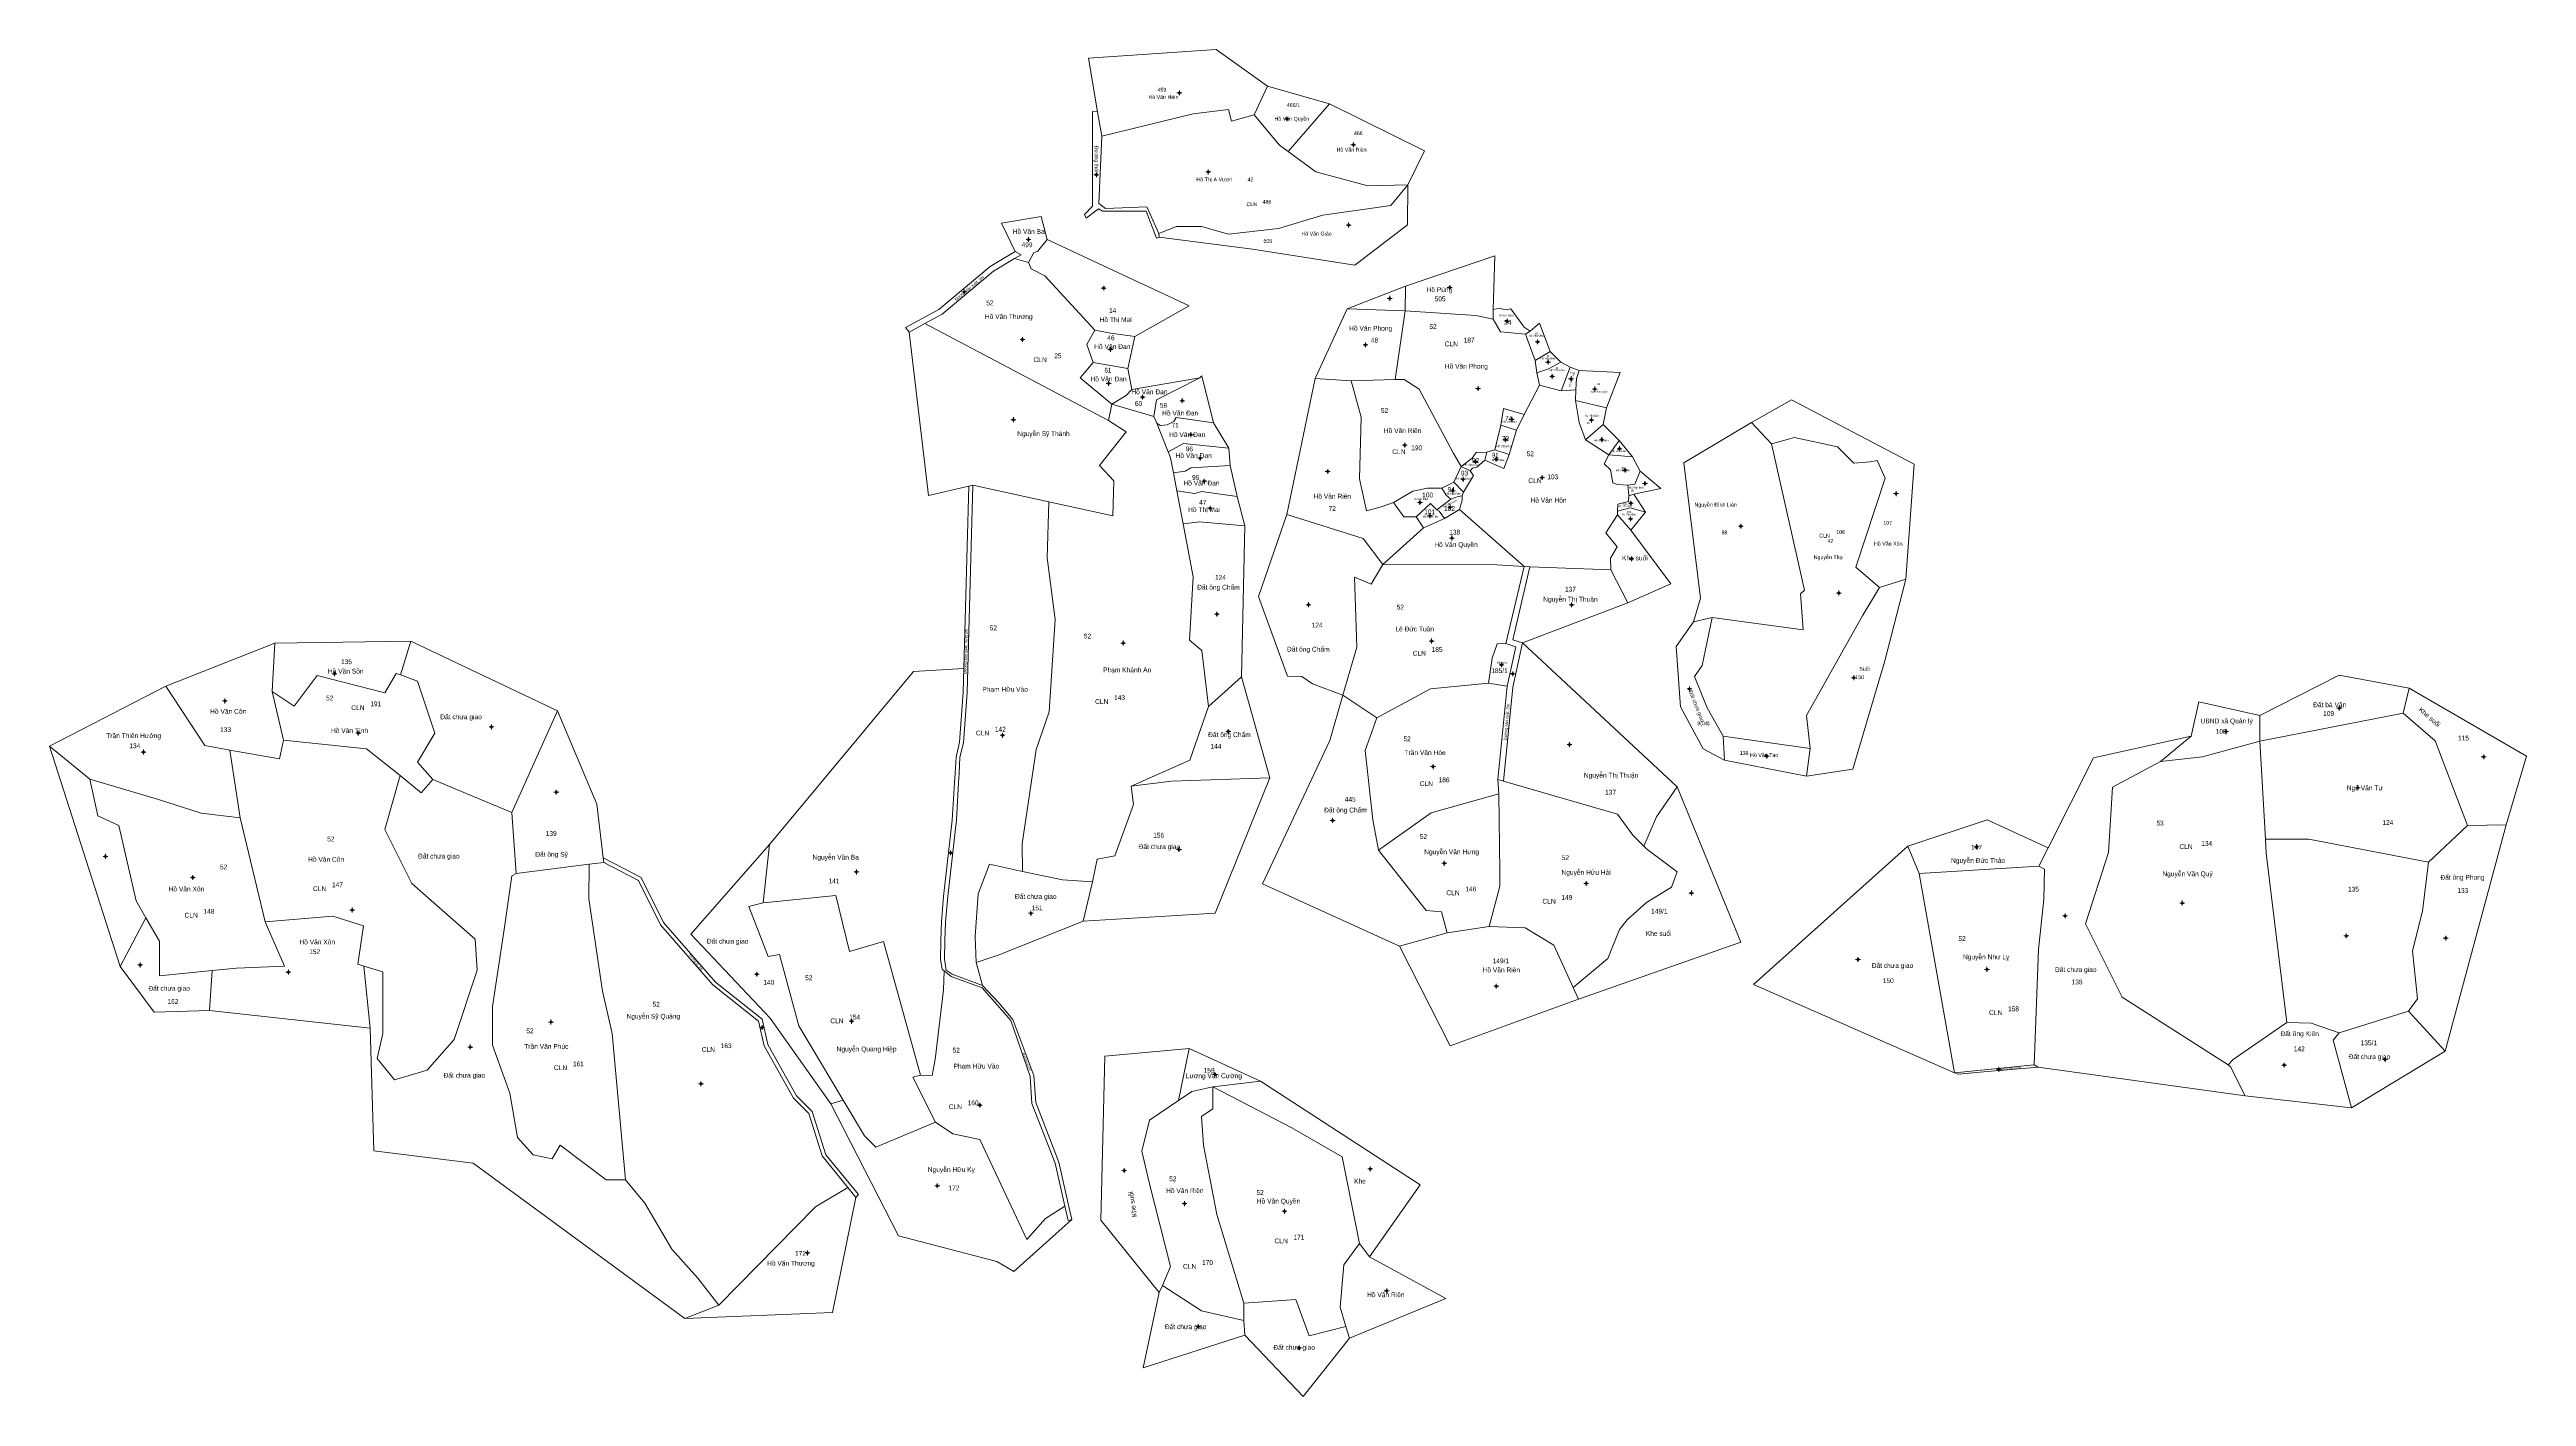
# Model space of a CAD drawing. Header units: metres. Extents: x 538455 to 541653, y 1847238 to 1851303.
# Drawn here: x 539982 to 541268, y 1849411 to 1850110 of the extents above; entities that cross this region are included whole.
import ezdxf
from ezdxf.enums import TextEntityAlignment as Align

# ---------------------------------------------------------------- set-up
doc = ezdxf.new("R2010")
doc.units = ezdxf.units.M
for name, color, linetype in [('1', 7, 'Continuous'), ('2', 7, 'Continuous'), ('3', 7, 'Continuous'), ('4', 7, 'Continuous')]:
    doc.layers.add(name, color=color, linetype=linetype)
for name, color, linetype, lineweight in [('11', 7, 'Continuous', 13), ('22', 7, 'Continuous', 13), ('5', 7, 'Continuous', 13)]:
    doc.layers.add(name, color=color, linetype=linetype, lineweight=lineweight)

msp = doc.modelspace()

# ---------------------------------------------------------------- hatches: boundary and pattern name
at = {"layer": '11'}
for points in [[(540568.72, 1850087.42, 1), (540568.42, 1850087.42, 1)], [(540624.56, 1850073.95, 1), (540624.26, 1850073.95, 1)], [(540659.05, 1850060.46, 1), (540658.75, 1850060.46, 1)], [(540525.6, 1850044.88, 1), (540525.3, 1850044.88, 1)], [(540583.71, 1850046.38, 1), (540583.41, 1850046.38, 1)], [(540656.59, 1850018.82, 1), (540656.29, 1850018.82, 1)], [(540490.33, 1850011.28, 1), (540490.03, 1850011.28, 1)], [(540457.03, 1849984.1, 1), (540456.73, 1849984.1, 1)], [(540529.43, 1849986.09, 1), (540529.13, 1849986.09, 1)], [(540677.92, 1849980.74, 1), (540677.62, 1849980.74, 1)], [(540709.05, 1849986.38, 1), (540708.75, 1849986.38, 1)], [(540738.82, 1849968.91, 1), (540738.52, 1849968.91, 1)], [(540487.22, 1849959.4, 1), (540486.92, 1849959.4, 1)], [(540532.87, 1849954.28, 1), (540532.57, 1849954.28, 1)], [(540665.3, 1849956.58, 1), (540665, 1849956.58, 1)], [(540754.66, 1849958.15, 1), (540754.36, 1849958.15, 1)], [(540760.12, 1849947.68, 1), (540759.82, 1849947.68, 1)], [(540531.99, 1849936.58, 1), (540531.69, 1849936.58, 1)], [(540549.61, 1849929.45, 1), (540549.31, 1849929.45, 1)], [(540570.18, 1849927.62, 1), (540569.88, 1849927.62, 1)], [(540723.77, 1849933.92, 1), (540723.47, 1849933.92, 1)], [(540762.24, 1849940.22, 1), (540761.94, 1849940.22, 1)], [(540772.05, 1849938.92, 1), (540771.75, 1849938.92, 1)], [(540784.37, 1849933.66, 1), (540784.07, 1849933.66, 1)], [(540482.53, 1849917.74, 1), (540482.23, 1849917.74, 1)], [(540741.29, 1849917.9, 1), (540740.99, 1849917.9, 1)], [(540782.64, 1849917.56, 1), (540782.34, 1849917.56, 1)], [(540574.73, 1849909.95, 1), (540574.43, 1849909.95, 1)], [(540685.72, 1849904.53, 1), (540685.42, 1849904.53, 1)], [(540737.96, 1849907.32, 1), (540737.66, 1849907.32, 1)], [(540788.06, 1849907.38, 1), (540787.76, 1849907.38, 1)], [(540797.21, 1849902.69, 1), (540796.91, 1849902.69, 1)], [(540579.48, 1849897.73, 1), (540579.18, 1849897.73, 1)], [(540645.72, 1849890.9, 1), (540645.42, 1849890.9, 1)], [(540722.38, 1849896.03, 1), (540722.08, 1849896.03, 1)], [(540733.16, 1849897.28, 1), (540732.86, 1849897.28, 1)], [(540800.07, 1849891.56, 1), (540799.77, 1849891.56, 1)], [(540581.66, 1849885.86, 1), (540581.36, 1849885.86, 1)], [(540710.62, 1849880.9, 1), (540710.32, 1849880.9, 1)], [(540716, 1849886.81, 1), (540715.7, 1849886.81, 1)], [(540757.02, 1849887.71, 1), (540756.72, 1849887.71, 1)], [(540810.44, 1849884.61, 1), (540810.14, 1849884.61, 1)], [(540940.78, 1849879.38, 1), (540940.48, 1849879.38, 1)], [(540584.69, 1849871.78, 1), (540584.39, 1849871.78, 1)], [(540693.62, 1849874.76, 1), (540693.32, 1849874.76, 1)], [(540698.78, 1849867.92, 1), (540698.48, 1849867.92, 1)], [(540709.3, 1849872.31, 1), (540709, 1849872.31, 1)], [(540802.95, 1849866.24, 1), (540802.65, 1849866.24, 1)], [(540803.1, 1849874.42, 1), (540802.8, 1849874.42, 1)], [(540710.2, 1849856.29, 1), (540709.9, 1849856.29, 1)], [(540860.21, 1849862.44, 1), (540859.91, 1849862.44, 1)], [(540803.37, 1849845.55, 1), (540803.07, 1849845.55, 1)], [(540911.09, 1849827.76, 1), (540910.79, 1849827.76, 1)], [(540588.18, 1849816.76, 1), (540587.88, 1849816.76, 1)], [(540635.71, 1849821.7, 1), (540635.41, 1849821.7, 1)], [(540772.36, 1849821.62, 1), (540772.06, 1849821.62, 1)], [(540539.57, 1849801.79, 1), (540539.27, 1849801.79, 1)], [(540699.65, 1849802.82, 1), (540699.35, 1849802.82, 1)], [(540735.93, 1849790.47, 1), (540735.63, 1849790.47, 1)], [(540130.11, 1849785.84, 1), (540129.81, 1849785.84, 1)], [(540741.76, 1849785.8, 1), (540741.46, 1849785.8, 1)], [(540833.52, 1849777.95, 1), (540833.22, 1849777.95, 1)], [(540918.84, 1849783.77, 1), (540918.54, 1849783.77, 1)], [(540073.17, 1849771.71, 1), (540072.87, 1849771.71, 1)], [(541170.89, 1849767.95, 1), (541170.59, 1849767.95, 1)], [(540142.42, 1849755, 1), (540142.12, 1849755, 1)], [(540211.56, 1849758.22, 1), (540211.26, 1849758.22, 1)], [(540476.9, 1849753.89, 1), (540476.6, 1849753.89, 1)], [(540594.12, 1849755.86, 1), (540593.82, 1849755.86, 1)], [(540771.21, 1849749.04, 1), (540770.91, 1849749.04, 1)], [(541112.1, 1849755.79, 1), (541111.8, 1849755.79, 1)], [(540030.92, 1849745.18, 1), (540030.62, 1849745.18, 1)], [(540700.4, 1849737.62, 1), (540700.1, 1849737.62, 1)], [(540873.69, 1849743.06, 1), (540873.39, 1849743.06, 1)], [(541245.87, 1849742.72, 1), (541245.57, 1849742.72, 1)], [(540245.21, 1849724.34, 1), (540244.91, 1849724.34, 1)], [(541180.48, 1849726.66, 1), (541180.18, 1849726.66, 1)], [(540648.27, 1849709.64, 1), (540647.97, 1849709.64, 1)], [(540982.6, 1849696.03, 1), (540982.3, 1849696.03, 1)], [(540011.14, 1849691.01, 1), (540010.84, 1849691.01, 1)], [(540449.96, 1849692.88, 1), (540449.66, 1849692.88, 1)], [(540568.49, 1849694.55, 1), (540568.19, 1849694.55, 1)], [(540706.24, 1849687.42, 1), (540705.94, 1849687.42, 1)], [(540056.48, 1849680.06, 1), (540056.18, 1849680.06, 1)], [(540401.04, 1849682.94, 1), (540400.74, 1849682.94, 1)], [(540779.94, 1849676.96, 1), (540779.64, 1849676.96, 1)], [(540834.53, 1849672, 1), (540834.23, 1849672, 1)], [(540139.28, 1849663.16, 1), (540138.98, 1849663.16, 1)], [(540491.62, 1849661.46, 1), (540491.32, 1849661.46, 1)], [(541028.54, 1849660.1, 1), (541028.24, 1849660.1, 1)], [(541089.37, 1849666.8, 1), (541089.07, 1849666.8, 1)], [(541174.52, 1849649.72, 1), (541174.22, 1849649.72, 1)], [(541226.14, 1849648.57, 1), (541225.84, 1849648.57, 1)], [(540029.18, 1849634.64, 1), (540028.88, 1849634.64, 1)], [(540921.02, 1849637.47, 1), (540920.72, 1849637.47, 1)], [(540987.99, 1849632.35, 1), (540987.69, 1849632.35, 1)], [(540106.12, 1849630.92, 1), (540105.82, 1849630.92, 1)], [(540349.29, 1849629.83, 1), (540348.99, 1849629.83, 1)], [(540733.24, 1849623.6, 1), (540732.94, 1849623.6, 1)], [(540242.47, 1849605.02, 1), (540242.17, 1849605.02, 1)], [(540352.04, 1849602.12, 1), (540351.74, 1849602.12, 1)], [(540398.51, 1849605.38, 1), (540398.21, 1849605.38, 1)], [(540200.59, 1849592.03, 1), (540200.29, 1849592.03, 1)], [(540994.17, 1849580.36, 1), (540993.87, 1849580.36, 1)], [(541142.29, 1849582.64, 1), (541141.99, 1849582.64, 1)], [(541194.64, 1849585.56, 1), (541194.34, 1849585.56, 1)], [(540320.34, 1849572.96, 1), (540320.04, 1849572.96, 1)], [(540587.2, 1849577.74, 1), (540586.9, 1849577.74, 1)], [(540465.1, 1849561.84, 1), (540464.8, 1849561.84, 1)], [(540443.02, 1849520, 1), (540442.72, 1849520, 1)], [(540540.06, 1849527.88, 1), (540539.76, 1849527.88, 1)], [(540667.78, 1849528.72, 1), (540667.48, 1849528.72, 1)], [(540571.41, 1849510.72, 1), (540571.11, 1849510.72, 1)], [(540623.31, 1849506.72, 1), (540623.01, 1849506.72, 1)], [(540375.6, 1849485.09, 1), (540375.3, 1849485.09, 1)], [(540676.34, 1849465.42, 1), (540676.04, 1849465.42, 1)], [(540578.42, 1849446.84, 1), (540578.12, 1849446.84, 1)], [(540630.93, 1849435.8, 1), (540630.63, 1849435.8, 1)]]:
    msp.add_hatch(color=256, dxfattribs=at).paths.add_polyline_path(points)

# ---------------------------------------------------------------- linework, layer by layer
for p, q in [((540567.94, 1850087.42), (540567.32, 1850087.42)), ((540568.57, 1850088.67), (540568.57, 1850088.05)), ((540568.57, 1850086.79), (540568.57, 1850086.17)), ((540569.82, 1850087.42), (540569.19, 1850087.42)), ((540623.79, 1850073.95), (540623.16, 1850073.95)), ((540624.41, 1850075.2), (540624.41, 1850074.57)), ((540624.41, 1850073.33), (540624.41, 1850072.7)), ((540625.66, 1850073.95), (540625.03, 1850073.95)), ((540658.27, 1850060.46), (540657.65, 1850060.46)), ((540658.9, 1850061.71), (540658.9, 1850061.09)), ((540658.9, 1850059.83), (540658.9, 1850059.21)), ((540660.15, 1850060.46), (540659.53, 1850060.46)), ((540524.82, 1850044.88), (540524.2, 1850044.88)), ((540525.45, 1850046.13), (540525.45, 1850045.51)), ((540525.45, 1850044.25), (540525.45, 1850043.63)), ((540526.7, 1850044.88), (540526.07, 1850044.88)), ((540582.94, 1850046.38), (540582.31, 1850046.38)), ((540583.56, 1850047.63), (540583.56, 1850047.01)), ((540583.56, 1850045.75), (540583.56, 1850045.13)), ((540584.81, 1850046.38), (540584.19, 1850046.38)), ((540655.81, 1850018.82), (540655.19, 1850018.82)), ((540656.44, 1850020.07), (540656.44, 1850019.45)), ((540656.44, 1850018.19), (540656.44, 1850017.57)), ((540657.69, 1850018.82), (540657.06, 1850018.82)), ((540489.56, 1850011.28), (540488.93, 1850011.28)), ((540490.18, 1850012.53), (540490.18, 1850011.91)), ((540490.18, 1850010.65), (540490.18, 1850010.03)), ((540491.43, 1850011.28), (540490.81, 1850011.28)), ((540456.25, 1849984.1), (540455.63, 1849984.1)), ((540456.88, 1849985.35), (540456.88, 1849984.73)), ((540456.88, 1849983.47), (540456.88, 1849982.85)), ((540458.13, 1849984.1), (540457.51, 1849984.1)), ((540528.65, 1849986.09), (540528.03, 1849986.09)), ((540529.28, 1849987.34), (540529.28, 1849986.71)), ((540529.28, 1849985.47), (540529.28, 1849984.84)), ((540530.53, 1849986.09), (540529.91, 1849986.09)), ((540677.15, 1849980.74), (540676.52, 1849980.74)), ((540677.77, 1849981.99), (540677.77, 1849981.37)), ((540677.77, 1849980.11), (540677.77, 1849979.49)), ((540679.02, 1849980.74), (540678.39, 1849980.74)), ((540708.27, 1849986.38), (540707.65, 1849986.38)), ((540708.9, 1849987.63), (540708.9, 1849987.01)), ((540708.9, 1849985.75), (540708.9, 1849985.13)), ((540710.15, 1849986.38), (540709.53, 1849986.38)), ((540738.05, 1849968.91), (540737.42, 1849968.91)), ((540738.67, 1849970.16), (540738.67, 1849969.53)), ((540738.67, 1849968.29), (540738.67, 1849967.66)), ((540739.92, 1849968.91), (540739.3, 1849968.91)), ((540486.44, 1849959.4), (540485.82, 1849959.4)), ((540487.07, 1849960.65), (540487.07, 1849960.03)), ((540487.07, 1849958.77), (540487.07, 1849958.15)), ((540488.32, 1849959.4), (540487.69, 1849959.4)), ((540532.09, 1849954.28), (540531.47, 1849954.28)), ((540532.72, 1849955.53), (540532.72, 1849954.91)), ((540532.72, 1849953.65), (540532.72, 1849953.03)), ((540533.97, 1849954.28), (540533.35, 1849954.28)), ((540664.53, 1849956.58), (540663.9, 1849956.58)), ((540665.15, 1849957.83), (540665.15, 1849957.21)), ((540665.15, 1849955.95), (540665.15, 1849955.33)), ((540666.4, 1849956.58), (540665.77, 1849956.58)), ((540753.89, 1849958.15), (540753.26, 1849958.15)), ((540754.51, 1849959.4), (540754.51, 1849958.77)), ((540754.51, 1849957.53), (540754.51, 1849956.9)), ((540755.76, 1849958.15), (540755.13, 1849958.15)), ((540759.35, 1849947.68), (540758.72, 1849947.68)), ((540759.97, 1849948.93), (540759.97, 1849948.31)), ((540759.97, 1849947.05), (540759.97, 1849946.43)), ((540761.22, 1849947.68), (540760.59, 1849947.68)), ((540762.09, 1849941.47), (540762.09, 1849940.85)), ((540531.21, 1849936.58), (540530.59, 1849936.58)), ((540531.84, 1849937.83), (540531.84, 1849937.21)), ((540531.84, 1849935.95), (540531.84, 1849935.33)), ((540533.09, 1849936.58), (540532.47, 1849936.58)), ((540548.83, 1849929.45), (540548.21, 1849929.45)), ((540549.46, 1849930.7), (540549.46, 1849930.07)), ((540549.46, 1849928.83), (540549.46, 1849928.2)), ((540550.71, 1849929.45), (540550.09, 1849929.45)), ((540569.41, 1849927.62), (540568.78, 1849927.62)), ((540570.03, 1849928.87), (540570.03, 1849928.25)), ((540571.28, 1849927.62), (540570.65, 1849927.62)), ((540722.99, 1849933.92), (540722.37, 1849933.92)), ((540723.62, 1849935.17), (540723.62, 1849934.55)), ((540723.62, 1849933.29), (540723.62, 1849932.67)), ((540724.87, 1849933.92), (540724.25, 1849933.92)), ((540761.47, 1849940.22), (540760.84, 1849940.22)), ((540762.09, 1849939.59), (540762.09, 1849938.97)), ((540763.34, 1849940.22), (540762.71, 1849940.22)), ((540771.27, 1849938.92), (540770.65, 1849938.92)), ((540771.9, 1849940.17), (540771.9, 1849939.55)), ((540771.9, 1849938.29), (540771.9, 1849937.67)), ((540773.15, 1849938.92), (540772.53, 1849938.92)), ((540783.59, 1849933.66), (540782.97, 1849933.66)), ((540784.22, 1849934.91), (540784.22, 1849934.29)), ((540784.22, 1849933.03), (540784.22, 1849932.41)), ((540785.47, 1849933.66), (540784.85, 1849933.66)), ((540481.75, 1849917.74), (540481.13, 1849917.74)), ((540482.38, 1849918.99), (540482.38, 1849918.37)), ((540482.38, 1849917.11), (540482.38, 1849916.49)), ((540483.63, 1849917.74), (540483.01, 1849917.74)), ((540570.03, 1849926.99), (540570.03, 1849926.37)), ((540740.51, 1849917.9), (540739.89, 1849917.9)), ((540741.14, 1849919.15), (540741.14, 1849918.53)), ((540741.14, 1849917.27), (540741.14, 1849916.65)), ((540742.39, 1849917.9), (540741.77, 1849917.9)), ((540781.87, 1849917.56), (540781.24, 1849917.56)), ((540782.49, 1849918.81), (540782.49, 1849918.19)), ((540782.49, 1849916.93), (540782.49, 1849916.31)), ((540783.74, 1849917.56), (540783.11, 1849917.56)), ((540573.95, 1849909.95), (540573.33, 1849909.95)), ((540574.58, 1849911.2), (540574.58, 1849910.57)), ((540574.58, 1849909.33), (540574.58, 1849908.7)), ((540575.83, 1849909.95), (540575.2, 1849909.95)), ((540684.94, 1849904.53), (540684.32, 1849904.53)), ((540685.57, 1849905.78), (540685.57, 1849905.15)), ((540685.57, 1849903.91), (540685.57, 1849903.28)), ((540686.82, 1849904.53), (540686.19, 1849904.53)), ((540737.19, 1849907.32), (540736.56, 1849907.32)), ((540737.81, 1849908.57), (540737.81, 1849907.95)), ((540737.81, 1849906.69), (540737.81, 1849906.07)), ((540739.06, 1849907.32), (540738.44, 1849907.32)), ((540787.29, 1849907.38), (540786.66, 1849907.38)), ((540787.91, 1849908.63), (540787.91, 1849908.01)), ((540787.91, 1849906.75), (540787.91, 1849906.13)), ((540789.16, 1849907.38), (540788.53, 1849907.38)), ((540796.44, 1849902.69), (540795.81, 1849902.69)), ((540797.06, 1849903.94), (540797.06, 1849903.31)), ((540797.06, 1849902.07), (540797.06, 1849901.44)), ((540798.31, 1849902.69), (540797.69, 1849902.69)), ((540578.7, 1849897.73), (540578.08, 1849897.73)), ((540579.33, 1849898.98), (540579.33, 1849898.35)), ((540579.33, 1849897.11), (540579.33, 1849896.48)), ((540580.58, 1849897.73), (540579.95, 1849897.73)), ((540644.94, 1849890.9), (540644.32, 1849890.9)), ((540645.57, 1849892.15), (540645.57, 1849891.53)), ((540645.57, 1849890.27), (540645.57, 1849889.65)), ((540646.82, 1849890.9), (540646.19, 1849890.9)), ((540721.61, 1849896.03), (540720.98, 1849896.03)), ((540722.23, 1849897.28), (540722.23, 1849896.65)), ((540722.23, 1849895.41), (540722.23, 1849894.78)), ((540723.48, 1849896.03), (540722.85, 1849896.03)), ((540732.39, 1849897.28), (540731.76, 1849897.28)), ((540733.01, 1849898.53), (540733.01, 1849897.91)), ((540733.01, 1849896.65), (540733.01, 1849896.03)), ((540734.26, 1849897.28), (540733.63, 1849897.28)), ((540799.3, 1849891.56), (540798.67, 1849891.56)), ((540799.92, 1849892.81), (540799.92, 1849892.19)), ((540799.92, 1849890.93), (540799.92, 1849890.31)), ((540801.17, 1849891.56), (540800.55, 1849891.56)), ((540580.89, 1849885.86), (540580.26, 1849885.86)), ((540581.51, 1849887.11), (540581.51, 1849886.49)), ((540581.51, 1849885.23), (540581.51, 1849884.61)), ((540582.76, 1849885.86), (540582.13, 1849885.86)), ((540709.85, 1849880.9), (540709.22, 1849880.9)), ((540710.47, 1849882.15), (540710.47, 1849881.53)), ((540710.47, 1849880.27), (540710.47, 1849879.65)), ((540711.72, 1849880.9), (540711.09, 1849880.9)), ((540715.23, 1849886.81), (540714.6, 1849886.81)), ((540715.85, 1849888.06), (540715.85, 1849887.43)), ((540715.85, 1849886.19), (540715.85, 1849885.56)), ((540717.1, 1849886.81), (540716.47, 1849886.81)), ((540756.25, 1849887.71), (540755.62, 1849887.71)), ((540756.87, 1849888.96), (540756.87, 1849888.33)), ((540756.87, 1849887.09), (540756.87, 1849886.46)), ((540758.12, 1849887.71), (540757.49, 1849887.71)), ((540809.67, 1849884.61), (540809.04, 1849884.61)), ((540810.29, 1849885.86), (540810.29, 1849885.23)), ((540810.29, 1849883.99), (540810.29, 1849883.36)), ((540811.54, 1849884.61), (540810.91, 1849884.61)), ((540940.01, 1849879.38), (540939.38, 1849879.38)), ((540940.63, 1849880.63), (540940.63, 1849880.01)), ((540940.63, 1849878.75), (540940.63, 1849878.13)), ((540941.88, 1849879.38), (540941.25, 1849879.38)), ((540583.91, 1849871.78), (540583.29, 1849871.78)), ((540584.54, 1849873.03), (540584.54, 1849872.41)), ((540584.54, 1849871.15), (540584.54, 1849870.53)), ((540585.79, 1849871.78), (540585.17, 1849871.78)), ((540692.85, 1849874.76), (540692.22, 1849874.76)), ((540693.47, 1849876.01), (540693.47, 1849875.39)), ((540693.47, 1849874.13), (540693.47, 1849873.51)), ((540694.72, 1849874.76), (540694.09, 1849874.76)), ((540698.01, 1849867.92), (540697.38, 1849867.92)), ((540698.63, 1849869.17), (540698.63, 1849868.55)), ((540698.63, 1849867.29), (540698.63, 1849866.67)), ((540699.88, 1849867.92), (540699.25, 1849867.92)), ((540708.53, 1849872.31), (540707.9, 1849872.31)), ((540709.15, 1849873.56), (540709.15, 1849872.93)), ((540709.15, 1849871.69), (540709.15, 1849871.06)), ((540710.4, 1849872.31), (540709.77, 1849872.31)), ((540802.18, 1849866.24), (540801.55, 1849866.24)), ((540802.32, 1849874.42), (540801.7, 1849874.42)), ((540802.8, 1849867.49), (540802.8, 1849866.87)), ((540802.8, 1849865.61), (540802.8, 1849864.99)), ((540802.95, 1849875.67), (540802.95, 1849875.05)), ((540802.95, 1849873.79), (540802.95, 1849873.17)), ((540804.05, 1849866.24), (540803.43, 1849866.24)), ((540804.2, 1849874.42), (540803.57, 1849874.42)), ((540860.06, 1849863.69), (540860.06, 1849863.07)), ((540709.43, 1849856.29), (540708.8, 1849856.29)), ((540710.05, 1849857.54), (540710.05, 1849856.91)), ((540710.05, 1849855.67), (540710.05, 1849855.04)), ((540711.3, 1849856.29), (540710.68, 1849856.29)), ((540859.44, 1849862.44), (540858.81, 1849862.44)), ((540860.06, 1849861.81), (540860.06, 1849861.19)), ((540861.31, 1849862.44), (540860.69, 1849862.44)), ((540802.59, 1849845.55), (540801.97, 1849845.55)), ((540803.22, 1849846.8), (540803.22, 1849846.17)), ((540803.22, 1849844.93), (540803.22, 1849844.3)), ((540804.47, 1849845.55), (540803.85, 1849845.55)), ((540910.31, 1849827.76), (540909.69, 1849827.76)), ((540910.94, 1849829.01), (540910.94, 1849828.39)), ((540910.94, 1849827.13), (540910.94, 1849826.51)), ((540912.19, 1849827.76), (540911.56, 1849827.76)), ((540587.41, 1849816.76), (540586.78, 1849816.76)), ((540588.03, 1849818.01), (540588.03, 1849817.39)), ((540588.03, 1849816.13), (540588.03, 1849815.51)), ((540589.28, 1849816.76), (540588.65, 1849816.76)), ((540634.94, 1849821.7), (540634.31, 1849821.7)), ((540635.56, 1849822.95), (540635.56, 1849822.33)), ((540635.56, 1849821.07), (540635.56, 1849820.45)), ((540636.81, 1849821.7), (540636.19, 1849821.7)), ((540771.59, 1849821.62), (540770.96, 1849821.62)), ((540772.21, 1849822.87), (540772.21, 1849822.25)), ((540772.21, 1849820.99), (540772.21, 1849820.37)), ((540773.46, 1849821.62), (540772.83, 1849821.62)), ((540538.8, 1849801.79), (540538.17, 1849801.79)), ((540539.42, 1849803.04), (540539.42, 1849802.41)), ((540539.42, 1849801.17), (540539.42, 1849800.54)), ((540540.67, 1849801.79), (540540.05, 1849801.79)), ((540698.87, 1849802.82), (540698.25, 1849802.82)), ((540699.5, 1849804.07), (540699.5, 1849803.45)), ((540699.5, 1849802.19), (540699.5, 1849801.57)), ((540700.75, 1849802.82), (540700.13, 1849802.82)), ((540129.96, 1849787.09), (540129.96, 1849786.47)), ((540735.15, 1849790.47), (540734.53, 1849790.47)), ((540735.78, 1849791.72), (540735.78, 1849791.09)), ((540735.78, 1849789.85), (540735.78, 1849789.22)), ((540737.03, 1849790.47), (540736.41, 1849790.47)), ((540741.61, 1849787.05), (540741.61, 1849786.43)), ((540129.33, 1849785.84), (540128.71, 1849785.84)), ((540129.96, 1849785.21), (540129.96, 1849784.59)), ((540131.21, 1849785.84), (540130.59, 1849785.84)), ((540740.99, 1849785.8), (540740.36, 1849785.8)), ((540741.61, 1849785.17), (540741.61, 1849784.55)), ((540742.86, 1849785.8), (540742.23, 1849785.8)), ((540832.75, 1849777.95), (540832.12, 1849777.95)), ((540833.37, 1849779.2), (540833.37, 1849778.57)), ((540833.37, 1849777.33), (540833.37, 1849776.7)), ((540834.62, 1849777.95), (540833.99, 1849777.95)), ((540918.06, 1849783.77), (540917.44, 1849783.77)), ((540918.69, 1849785.02), (540918.69, 1849784.39)), ((540918.69, 1849783.15), (540918.69, 1849782.52)), ((540919.94, 1849783.77), (540919.31, 1849783.77)), ((540072.39, 1849771.71), (540071.77, 1849771.71)), ((540073.02, 1849772.96), (540073.02, 1849772.33)), ((540073.02, 1849771.09), (540073.02, 1849770.46)), ((540074.27, 1849771.71), (540073.65, 1849771.71)), ((541170.11, 1849767.95), (541169.49, 1849767.95)), ((541170.74, 1849769.2), (541170.74, 1849768.57)), ((541170.74, 1849767.33), (541170.74, 1849766.7)), ((541171.99, 1849767.95), (541171.37, 1849767.95)), ((540141.65, 1849755), (540141.02, 1849755)), ((540142.27, 1849756.25), (540142.27, 1849755.63)), ((540142.27, 1849754.37), (540142.27, 1849753.75)), ((540143.52, 1849755), (540142.89, 1849755)), ((540210.79, 1849758.22), (540210.16, 1849758.22)), ((540211.41, 1849759.47), (540211.41, 1849758.85)), ((540211.41, 1849757.59), (540211.41, 1849756.97)), ((540212.66, 1849758.22), (540212.03, 1849758.22)), ((540476.13, 1849753.89), (540475.5, 1849753.89)), ((540476.75, 1849755.14), (540476.75, 1849754.51)), ((540476.75, 1849753.27), (540476.75, 1849752.64)), ((540478, 1849753.89), (540477.37, 1849753.89)), ((540593.35, 1849755.86), (540592.72, 1849755.86)), ((540593.97, 1849757.11), (540593.97, 1849756.49)), ((540593.97, 1849755.23), (540593.97, 1849754.61)), ((540595.22, 1849755.86), (540594.59, 1849755.86)), ((540770.44, 1849749.04), (540769.81, 1849749.04)), ((540771.06, 1849750.29), (540771.06, 1849749.67)), ((540771.06, 1849748.41), (540771.06, 1849747.79)), ((540772.31, 1849749.04), (540771.69, 1849749.04)), ((541111.32, 1849755.79), (541110.7, 1849755.79)), ((541111.95, 1849757.04), (541111.95, 1849756.41)), ((541111.95, 1849755.17), (541111.95, 1849754.54)), ((541113.2, 1849755.79), (541112.57, 1849755.79)), ((540030.15, 1849745.18), (540029.52, 1849745.18)), ((540030.77, 1849746.43), (540030.77, 1849745.81)), ((540030.77, 1849744.55), (540030.77, 1849743.93)), ((540032.02, 1849745.18), (540031.39, 1849745.18)), ((540699.63, 1849737.62), (540699, 1849737.62)), ((540700.25, 1849738.87), (540700.25, 1849738.25)), ((540700.25, 1849736.99), (540700.25, 1849736.37)), ((540701.5, 1849737.62), (540700.87, 1849737.62)), ((540872.91, 1849743.06), (540872.29, 1849743.06)), ((540873.54, 1849744.31), (540873.54, 1849743.69)), ((540873.54, 1849742.43), (540873.54, 1849741.81)), ((540874.79, 1849743.06), (540874.17, 1849743.06)), ((541245.09, 1849742.72), (541244.47, 1849742.72)), ((541245.72, 1849743.97), (541245.72, 1849743.35)), ((541245.72, 1849742.09), (541245.72, 1849741.47)), ((541246.97, 1849742.72), (541246.35, 1849742.72)), ((540244.44, 1849724.34), (540243.81, 1849724.34)), ((540245.06, 1849725.59), (540245.06, 1849724.97)), ((540245.06, 1849723.71), (540245.06, 1849723.09)), ((540246.31, 1849724.34), (540245.69, 1849724.34)), ((541179.7, 1849726.66), (541179.08, 1849726.66)), ((541180.33, 1849727.91), (541180.33, 1849727.29)), ((541180.33, 1849726.03), (541180.33, 1849725.41)), ((541181.58, 1849726.66), (541180.95, 1849726.66)), ((540647.49, 1849709.64), (540646.87, 1849709.64)), ((540648.12, 1849710.89), (540648.12, 1849710.27)), ((540648.12, 1849709.01), (540648.12, 1849708.39)), ((540649.37, 1849709.64), (540648.75, 1849709.64)), ((540982.45, 1849697.28), (540982.45, 1849696.65)), ((540010.37, 1849691.01), (540009.74, 1849691.01)), ((540010.99, 1849692.26), (540010.99, 1849691.63)), ((540010.99, 1849690.39), (540010.99, 1849689.76)), ((540012.24, 1849691.01), (540011.61, 1849691.01)), ((540400.89, 1849684.19), (540400.89, 1849683.57)), ((540449.19, 1849692.88), (540448.56, 1849692.88)), ((540449.81, 1849694.13), (540449.81, 1849693.51)), ((540449.81, 1849692.25), (540449.81, 1849691.63)), ((540451.06, 1849692.88), (540450.44, 1849692.88)), ((540567.71, 1849694.55), (540567.09, 1849694.55)), ((540568.34, 1849695.8), (540568.34, 1849695.17)), ((540568.34, 1849693.93), (540568.34, 1849693.3)), ((540569.59, 1849694.55), (540568.97, 1849694.55)), ((540705.47, 1849687.42), (540704.84, 1849687.42)), ((540706.09, 1849688.67), (540706.09, 1849688.05)), ((540706.09, 1849686.79), (540706.09, 1849686.17)), ((540707.34, 1849687.42), (540706.71, 1849687.42)), ((540981.82, 1849696.03), (540981.2, 1849696.03)), ((540982.45, 1849695.41), (540982.45, 1849694.78)), ((540983.7, 1849696.03), (540983.07, 1849696.03)), ((540055.7, 1849680.06), (540055.08, 1849680.06)), ((540056.33, 1849681.31), (540056.33, 1849680.69)), ((540056.33, 1849679.43), (540056.33, 1849678.81)), ((540057.58, 1849680.06), (540056.95, 1849680.06)), ((540400.27, 1849682.94), (540399.64, 1849682.94)), ((540400.89, 1849682.31), (540400.89, 1849681.69)), ((540402.14, 1849682.94), (540401.51, 1849682.94)), ((540779.17, 1849676.96), (540778.54, 1849676.96)), ((540779.79, 1849678.21), (540779.79, 1849677.59)), ((540779.79, 1849676.33), (540779.79, 1849675.71)), ((540781.04, 1849676.96), (540780.41, 1849676.96)), ((540833.75, 1849672), (540833.13, 1849672)), ((540834.38, 1849673.25), (540834.38, 1849672.63)), ((540834.38, 1849671.37), (540834.38, 1849670.75)), ((540835.63, 1849672), (540835.01, 1849672)), ((540138.51, 1849663.16), (540137.88, 1849663.16)), ((540139.13, 1849664.41), (540139.13, 1849663.79)), ((540139.13, 1849662.53), (540139.13, 1849661.91)), ((540140.38, 1849663.16), (540139.75, 1849663.16)), ((540490.85, 1849661.46), (540490.22, 1849661.46)), ((540491.47, 1849662.71), (540491.47, 1849662.09)), ((540491.47, 1849660.83), (540491.47, 1849660.21)), ((540492.72, 1849661.46), (540492.09, 1849661.46)), ((541027.77, 1849660.1), (541027.14, 1849660.1)), ((541028.39, 1849661.35), (541028.39, 1849660.73)), ((541028.39, 1849659.47), (541028.39, 1849658.85)), ((541029.64, 1849660.1), (541029.01, 1849660.1)), ((541088.59, 1849666.8), (541087.97, 1849666.8)), ((541089.22, 1849668.05), (541089.22, 1849667.43)), ((541089.22, 1849666.17), (541089.22, 1849665.55)), ((541090.47, 1849666.8), (541089.85, 1849666.8)), ((541173.75, 1849649.72), (541173.12, 1849649.72)), ((541174.37, 1849650.97), (541174.37, 1849650.35)), ((541174.37, 1849649.09), (541174.37, 1849648.47)), ((541175.62, 1849649.72), (541174.99, 1849649.72)), ((541225.37, 1849648.57), (541224.74, 1849648.57)), ((541225.99, 1849649.82), (541225.99, 1849649.19)), ((541225.99, 1849647.95), (541225.99, 1849647.32)), ((541227.24, 1849648.57), (541226.61, 1849648.57)), ((540028.41, 1849634.64), (540027.78, 1849634.64)), ((540029.03, 1849635.89), (540029.03, 1849635.27)), ((540029.03, 1849634.01), (540029.03, 1849633.39)), ((540030.28, 1849634.64), (540029.65, 1849634.64)), ((540105.97, 1849632.17), (540105.97, 1849631.55)), ((540920.25, 1849637.47), (540919.62, 1849637.47)), ((540920.87, 1849638.72), (540920.87, 1849638.09)), ((540920.87, 1849636.85), (540920.87, 1849636.22)), ((540922.12, 1849637.47), (540921.49, 1849637.47)), ((540987.21, 1849632.35), (540986.59, 1849632.35)), ((540987.84, 1849633.6), (540987.84, 1849632.97)), ((540989.09, 1849632.35), (540988.47, 1849632.35)), ((540105.35, 1849630.92), (540104.72, 1849630.92)), ((540105.97, 1849630.29), (540105.97, 1849629.67)), ((540107.22, 1849630.92), (540106.59, 1849630.92)), ((540348.51, 1849629.83), (540347.89, 1849629.83)), ((540349.14, 1849631.08), (540349.14, 1849630.45)), ((540349.14, 1849629.21), (540349.14, 1849628.58)), ((540350.39, 1849629.83), (540349.77, 1849629.83)), ((540732.47, 1849623.6), (540731.84, 1849623.6)), ((540733.09, 1849624.85), (540733.09, 1849624.23)), ((540733.09, 1849622.97), (540733.09, 1849622.35)), ((540734.34, 1849623.6), (540733.71, 1849623.6)), ((540987.84, 1849631.73), (540987.84, 1849631.1)), ((540242.32, 1849606.27), (540242.32, 1849605.65)), ((540398.36, 1849606.63), (540398.36, 1849606.01)), ((540200.44, 1849593.28), (540200.44, 1849592.65)), ((540241.69, 1849605.02), (540241.07, 1849605.02)), ((540242.32, 1849604.39), (540242.32, 1849603.77)), ((540243.57, 1849605.02), (540242.94, 1849605.02)), ((540351.27, 1849602.12), (540350.64, 1849602.12)), ((540351.89, 1849603.37), (540351.89, 1849602.75)), ((540351.89, 1849601.49), (540351.89, 1849600.87)), ((540353.14, 1849602.12), (540352.51, 1849602.12)), ((540397.73, 1849605.38), (540397.11, 1849605.38)), ((540398.36, 1849604.75), (540398.36, 1849604.13)), ((540399.61, 1849605.38), (540398.99, 1849605.38)), ((540199.81, 1849592.03), (540199.19, 1849592.03)), ((540200.44, 1849591.41), (540200.44, 1849590.78)), ((540201.69, 1849592.03), (540201.06, 1849592.03)), ((540994.02, 1849581.61), (540994.02, 1849580.99)), ((541141.51, 1849582.64), (541140.89, 1849582.64)), ((541142.14, 1849583.89), (541142.14, 1849583.27)), ((541142.14, 1849582.01), (541142.14, 1849581.39)), ((541143.39, 1849582.64), (541142.77, 1849582.64)), ((541193.87, 1849585.56), (541193.24, 1849585.56)), ((541194.49, 1849586.81), (541194.49, 1849586.19)), ((541194.49, 1849584.93), (541194.49, 1849584.31)), ((541195.74, 1849585.56), (541195.11, 1849585.56)), ((540319.56, 1849572.96), (540318.94, 1849572.96)), ((540320.19, 1849574.21), (540320.19, 1849573.59)), ((540320.19, 1849572.33), (540320.19, 1849571.71)), ((540321.44, 1849572.96), (540320.81, 1849572.96)), ((540586.43, 1849577.74), (540585.8, 1849577.74)), ((540587.05, 1849578.99), (540587.05, 1849578.37)), ((540587.05, 1849577.11), (540587.05, 1849576.49)), ((540588.3, 1849577.74), (540587.68, 1849577.74)), ((540993.39, 1849580.36), (540992.77, 1849580.36)), ((540994.02, 1849579.73), (540994.02, 1849579.11)), ((540995.27, 1849580.36), (540994.65, 1849580.36)), ((540464.32, 1849561.84), (540463.7, 1849561.84)), ((540464.95, 1849563.09), (540464.95, 1849562.47)), ((540464.95, 1849561.21), (540464.95, 1849560.59)), ((540466.2, 1849561.84), (540465.57, 1849561.84)), ((540539.91, 1849529.13), (540539.91, 1849528.51)), ((540667.63, 1849529.97), (540667.63, 1849529.35)), ((540442.25, 1849520), (540441.62, 1849520)), ((540442.87, 1849521.25), (540442.87, 1849520.63)), ((540442.87, 1849519.37), (540442.87, 1849518.75)), ((540444.12, 1849520), (540443.49, 1849520)), ((540539.29, 1849527.88), (540538.66, 1849527.88)), ((540539.91, 1849527.25), (540539.91, 1849526.63)), ((540541.16, 1849527.88), (540540.53, 1849527.88)), ((540667.01, 1849528.72), (540666.38, 1849528.72)), ((540667.63, 1849528.09), (540667.63, 1849527.47)), ((540668.88, 1849528.72), (540668.25, 1849528.72)), ((540570.63, 1849510.72), (540570.01, 1849510.72)), ((540571.26, 1849511.97), (540571.26, 1849511.35)), ((540571.26, 1849510.09), (540571.26, 1849509.47)), ((540572.51, 1849510.72), (540571.89, 1849510.72)), ((540622.53, 1849506.72), (540621.91, 1849506.72)), ((540623.16, 1849507.97), (540623.16, 1849507.35)), ((540623.16, 1849506.09), (540623.16, 1849505.47)), ((540624.41, 1849506.72), (540623.79, 1849506.72)), ((540374.82, 1849485.09), (540374.2, 1849485.09)), ((540375.45, 1849486.34), (540375.45, 1849485.71)), ((540375.45, 1849484.47), (540375.45, 1849483.84)), ((540376.7, 1849485.09), (540376.07, 1849485.09)), ((540675.56, 1849465.42), (540674.94, 1849465.42)), ((540676.19, 1849466.67), (540676.19, 1849466.05)), ((540676.19, 1849464.79), (540676.19, 1849464.17)), ((540677.44, 1849465.42), (540676.81, 1849465.42)), ((540577.65, 1849446.84), (540577.02, 1849446.84)), ((540578.27, 1849448.09), (540578.27, 1849447.47)), ((540578.27, 1849446.21), (540578.27, 1849445.59)), ((540579.52, 1849446.84), (540578.89, 1849446.84)), ((540630.15, 1849435.8), (540629.53, 1849435.8)), ((540630.78, 1849437.05), (540630.78, 1849436.43)), ((540630.78, 1849435.17), (540630.78, 1849434.55)), ((540632.03, 1849435.8), (540631.41, 1849435.8))]:
    msp.add_line(p, q, dxfattribs=at)
for points in [[(540568.57, 1850088.05), (540567.94, 1850087.42), (540568.57, 1850086.79), (540569.19, 1850087.42)], [(540624.41, 1850074.57), (540623.79, 1850073.95), (540624.41, 1850073.33), (540625.03, 1850073.95)], [(540658.9, 1850061.09), (540658.27, 1850060.46), (540658.9, 1850059.83), (540659.53, 1850060.46)], [(540525.45, 1850045.51), (540524.82, 1850044.88), (540525.45, 1850044.25), (540526.07, 1850044.88)], [(540583.56, 1850047.01), (540582.94, 1850046.38), (540583.56, 1850045.75), (540584.19, 1850046.38)], [(540656.44, 1850019.45), (540655.81, 1850018.82), (540656.44, 1850018.19), (540657.06, 1850018.82)], [(540490.18, 1850011.91), (540489.56, 1850011.28), (540490.18, 1850010.65), (540490.81, 1850011.28)], [(540456.88, 1849984.73), (540456.25, 1849984.1), (540456.88, 1849983.47), (540457.51, 1849984.1)], [(540529.28, 1849986.71), (540528.65, 1849986.09), (540529.28, 1849985.47), (540529.91, 1849986.09)], [(540677.77, 1849981.37), (540677.15, 1849980.74), (540677.77, 1849980.11), (540678.39, 1849980.74)], [(540708.9, 1849987.01), (540708.27, 1849986.38), (540708.9, 1849985.75), (540709.53, 1849986.38)], [(540738.67, 1849969.53), (540738.05, 1849968.91), (540738.67, 1849968.29), (540739.3, 1849968.91)], [(540487.07, 1849960.03), (540486.44, 1849959.4), (540487.07, 1849958.77), (540487.69, 1849959.4)], [(540532.72, 1849954.91), (540532.09, 1849954.28), (540532.72, 1849953.65), (540533.35, 1849954.28)], [(540665.15, 1849957.21), (540664.53, 1849956.58), (540665.15, 1849955.95), (540665.77, 1849956.58)], [(540754.51, 1849958.77), (540753.89, 1849958.15), (540754.51, 1849957.53), (540755.13, 1849958.15)], [(540759.97, 1849948.31), (540759.35, 1849947.68), (540759.97, 1849947.05), (540760.59, 1849947.68)], [(540762.09, 1849940.85), (540761.47, 1849940.22), (540762.09, 1849939.59), (540762.71, 1849940.22)], [(540531.84, 1849937.21), (540531.21, 1849936.58), (540531.84, 1849935.95), (540532.47, 1849936.58)], [(540549.46, 1849930.07), (540548.83, 1849929.45), (540549.46, 1849928.83), (540550.09, 1849929.45)], [(540570.03, 1849928.25), (540569.41, 1849927.62), (540570.03, 1849926.99), (540570.65, 1849927.62)], [(540723.62, 1849934.55), (540722.99, 1849933.92), (540723.62, 1849933.29), (540724.25, 1849933.92)], [(540771.9, 1849939.55), (540771.27, 1849938.92), (540771.9, 1849938.29), (540772.53, 1849938.92)], [(540784.22, 1849934.29), (540783.59, 1849933.66), (540784.22, 1849933.03), (540784.85, 1849933.66)], [(540482.38, 1849918.37), (540481.75, 1849917.74), (540482.38, 1849917.11), (540483.01, 1849917.74)], [(540741.14, 1849918.53), (540740.51, 1849917.9), (540741.14, 1849917.27), (540741.77, 1849917.9)], [(540782.49, 1849918.19), (540781.87, 1849917.56), (540782.49, 1849916.93), (540783.11, 1849917.56)], [(540574.58, 1849910.57), (540573.95, 1849909.95), (540574.58, 1849909.33), (540575.2, 1849909.95)], [(540685.57, 1849905.15), (540684.94, 1849904.53), (540685.57, 1849903.91), (540686.19, 1849904.53)], [(540737.81, 1849907.95), (540737.19, 1849907.32), (540737.81, 1849906.69), (540738.44, 1849907.32)], [(540787.91, 1849908.01), (540787.29, 1849907.38), (540787.91, 1849906.75), (540788.53, 1849907.38)], [(540797.06, 1849903.31), (540796.44, 1849902.69), (540797.06, 1849902.07), (540797.69, 1849902.69)], [(540579.33, 1849898.35), (540578.7, 1849897.73), (540579.33, 1849897.11), (540579.95, 1849897.73)], [(540645.57, 1849891.53), (540644.94, 1849890.9), (540645.57, 1849890.27), (540646.19, 1849890.9)], [(540722.23, 1849896.65), (540721.61, 1849896.03), (540722.23, 1849895.41), (540722.85, 1849896.03)], [(540733.01, 1849897.91), (540732.39, 1849897.28), (540733.01, 1849896.65), (540733.63, 1849897.28)], [(540799.92, 1849892.19), (540799.3, 1849891.56), (540799.92, 1849890.93), (540800.55, 1849891.56)], [(540581.51, 1849886.49), (540580.89, 1849885.86), (540581.51, 1849885.23), (540582.13, 1849885.86)], [(540710.47, 1849881.53), (540709.85, 1849880.9), (540710.47, 1849880.27), (540711.09, 1849880.9)], [(540715.85, 1849887.43), (540715.23, 1849886.81), (540715.85, 1849886.19), (540716.47, 1849886.81)], [(540756.87, 1849888.33), (540756.25, 1849887.71), (540756.87, 1849887.09), (540757.49, 1849887.71)], [(540810.29, 1849885.23), (540809.67, 1849884.61), (540810.29, 1849883.99), (540810.91, 1849884.61)], [(540940.63, 1849880.01), (540940.01, 1849879.38), (540940.63, 1849878.75), (540941.25, 1849879.38)], [(540584.54, 1849872.41), (540583.91, 1849871.78), (540584.54, 1849871.15), (540585.17, 1849871.78)], [(540693.47, 1849875.39), (540692.85, 1849874.76), (540693.47, 1849874.13), (540694.09, 1849874.76)], [(540698.63, 1849868.55), (540698.01, 1849867.92), (540698.63, 1849867.29), (540699.25, 1849867.92)], [(540709.15, 1849872.93), (540708.53, 1849872.31), (540709.15, 1849871.69), (540709.77, 1849872.31)], [(540802.8, 1849866.87), (540802.18, 1849866.24), (540802.8, 1849865.61), (540803.43, 1849866.24)], [(540802.95, 1849875.05), (540802.32, 1849874.42), (540802.95, 1849873.79), (540803.57, 1849874.42)], [(540710.05, 1849856.91), (540709.43, 1849856.29), (540710.05, 1849855.67), (540710.68, 1849856.29)], [(540860.06, 1849863.07), (540859.44, 1849862.44), (540860.06, 1849861.81), (540860.69, 1849862.44)], [(540803.22, 1849846.17), (540802.59, 1849845.55), (540803.22, 1849844.93), (540803.85, 1849845.55)], [(540910.94, 1849828.39), (540910.31, 1849827.76), (540910.94, 1849827.13), (540911.56, 1849827.76)], [(540588.03, 1849817.39), (540587.41, 1849816.76), (540588.03, 1849816.13), (540588.65, 1849816.76)], [(540635.56, 1849822.33), (540634.94, 1849821.7), (540635.56, 1849821.07), (540636.19, 1849821.7)], [(540772.21, 1849822.25), (540771.59, 1849821.62), (540772.21, 1849820.99), (540772.83, 1849821.62)], [(540539.42, 1849802.41), (540538.8, 1849801.79), (540539.42, 1849801.17), (540540.05, 1849801.79)], [(540699.5, 1849803.45), (540698.87, 1849802.82), (540699.5, 1849802.19), (540700.13, 1849802.82)], [(540129.96, 1849786.47), (540129.33, 1849785.84), (540129.96, 1849785.21), (540130.59, 1849785.84)], [(540735.78, 1849791.09), (540735.15, 1849790.47), (540735.78, 1849789.85), (540736.41, 1849790.47)], [(540741.61, 1849786.43), (540740.99, 1849785.8), (540741.61, 1849785.17), (540742.23, 1849785.8)], [(540833.37, 1849778.57), (540832.75, 1849777.95), (540833.37, 1849777.33), (540833.99, 1849777.95)], [(540918.69, 1849784.39), (540918.06, 1849783.77), (540918.69, 1849783.15), (540919.31, 1849783.77)], [(540073.02, 1849772.33), (540072.39, 1849771.71), (540073.02, 1849771.09), (540073.65, 1849771.71)], [(541170.74, 1849768.57), (541170.11, 1849767.95), (541170.74, 1849767.33), (541171.37, 1849767.95)], [(540142.27, 1849755.63), (540141.65, 1849755), (540142.27, 1849754.37), (540142.89, 1849755)], [(540211.41, 1849758.85), (540210.79, 1849758.22), (540211.41, 1849757.59), (540212.03, 1849758.22)], [(540476.75, 1849754.51), (540476.13, 1849753.89), (540476.75, 1849753.27), (540477.37, 1849753.89)], [(540593.97, 1849756.49), (540593.35, 1849755.86), (540593.97, 1849755.23), (540594.59, 1849755.86)], [(540771.06, 1849749.67), (540770.44, 1849749.04), (540771.06, 1849748.41), (540771.69, 1849749.04)], [(541111.95, 1849756.41), (541111.32, 1849755.79), (541111.95, 1849755.17), (541112.57, 1849755.79)], [(540030.77, 1849745.81), (540030.15, 1849745.18), (540030.77, 1849744.55), (540031.39, 1849745.18)], [(540700.25, 1849738.25), (540699.63, 1849737.62), (540700.25, 1849736.99), (540700.87, 1849737.62)], [(540873.54, 1849743.69), (540872.91, 1849743.06), (540873.54, 1849742.43), (540874.17, 1849743.06)], [(541245.72, 1849743.35), (541245.09, 1849742.72), (541245.72, 1849742.09), (541246.35, 1849742.72)], [(540245.06, 1849724.97), (540244.44, 1849724.34), (540245.06, 1849723.71), (540245.69, 1849724.34)], [(541180.33, 1849727.29), (541179.7, 1849726.66), (541180.33, 1849726.03), (541180.95, 1849726.66)], [(540648.12, 1849710.27), (540647.49, 1849709.64), (540648.12, 1849709.01), (540648.75, 1849709.64)], [(540982.45, 1849696.65), (540981.82, 1849696.03), (540982.45, 1849695.41), (540983.07, 1849696.03)], [(540010.99, 1849691.63), (540010.37, 1849691.01), (540010.99, 1849690.39), (540011.61, 1849691.01)], [(540400.89, 1849683.57), (540400.27, 1849682.94), (540400.89, 1849682.31), (540401.51, 1849682.94)], [(540449.81, 1849693.51), (540449.19, 1849692.88), (540449.81, 1849692.25), (540450.44, 1849692.88)], [(540568.34, 1849695.17), (540567.71, 1849694.55), (540568.34, 1849693.93), (540568.97, 1849694.55)], [(540706.09, 1849688.05), (540705.47, 1849687.42), (540706.09, 1849686.79), (540706.71, 1849687.42)], [(540056.33, 1849680.69), (540055.7, 1849680.06), (540056.33, 1849679.43), (540056.95, 1849680.06)], [(540779.79, 1849677.59), (540779.17, 1849676.96), (540779.79, 1849676.33), (540780.41, 1849676.96)], [(540834.38, 1849672.63), (540833.75, 1849672), (540834.38, 1849671.37), (540835.01, 1849672)], [(540139.13, 1849663.79), (540138.51, 1849663.16), (540139.13, 1849662.53), (540139.75, 1849663.16)], [(540491.47, 1849662.09), (540490.85, 1849661.46), (540491.47, 1849660.83), (540492.09, 1849661.46)], [(541028.39, 1849660.73), (541027.77, 1849660.1), (541028.39, 1849659.47), (541029.01, 1849660.1)], [(541089.22, 1849667.43), (541088.59, 1849666.8), (541089.22, 1849666.17), (541089.85, 1849666.8)], [(541174.37, 1849650.35), (541173.75, 1849649.72), (541174.37, 1849649.09), (541174.99, 1849649.72)], [(541225.99, 1849649.19), (541225.37, 1849648.57), (541225.99, 1849647.95), (541226.61, 1849648.57)], [(540029.03, 1849635.27), (540028.41, 1849634.64), (540029.03, 1849634.01), (540029.65, 1849634.64)], [(540920.87, 1849638.09), (540920.25, 1849637.47), (540920.87, 1849636.85), (540921.49, 1849637.47)], [(540987.84, 1849632.97), (540987.21, 1849632.35), (540987.84, 1849631.73), (540988.47, 1849632.35)], [(540105.97, 1849631.55), (540105.35, 1849630.92), (540105.97, 1849630.29), (540106.59, 1849630.92)], [(540349.14, 1849630.45), (540348.51, 1849629.83), (540349.14, 1849629.21), (540349.77, 1849629.83)], [(540733.09, 1849624.23), (540732.47, 1849623.6), (540733.09, 1849622.97), (540733.71, 1849623.6)], [(540242.32, 1849605.65), (540241.69, 1849605.02), (540242.32, 1849604.39), (540242.94, 1849605.02)], [(540351.89, 1849602.75), (540351.27, 1849602.12), (540351.89, 1849601.49), (540352.51, 1849602.12)], [(540398.36, 1849606.01), (540397.73, 1849605.38), (540398.36, 1849604.75), (540398.99, 1849605.38)], [(540200.44, 1849592.65), (540199.81, 1849592.03), (540200.44, 1849591.41), (540201.06, 1849592.03)], [(540994.02, 1849580.99), (540993.39, 1849580.36), (540994.02, 1849579.73), (540994.65, 1849580.36)], [(541142.14, 1849583.27), (541141.51, 1849582.64), (541142.14, 1849582.01), (541142.77, 1849582.64)], [(541194.49, 1849586.19), (541193.87, 1849585.56), (541194.49, 1849584.93), (541195.11, 1849585.56)], [(540320.19, 1849573.59), (540319.56, 1849572.96), (540320.19, 1849572.33), (540320.81, 1849572.96)], [(540587.05, 1849578.37), (540586.43, 1849577.74), (540587.05, 1849577.11), (540587.68, 1849577.74)], [(540464.95, 1849562.47), (540464.32, 1849561.84), (540464.95, 1849561.21), (540465.57, 1849561.84)], [(540667.63, 1849529.35), (540667.01, 1849528.72), (540667.63, 1849528.09), (540668.25, 1849528.72)], [(540442.87, 1849520.63), (540442.25, 1849520), (540442.87, 1849519.37), (540443.49, 1849520)], [(540539.91, 1849528.51), (540539.29, 1849527.88), (540539.91, 1849527.25), (540540.53, 1849527.88)], [(540571.26, 1849511.35), (540570.63, 1849510.72), (540571.26, 1849510.09), (540571.89, 1849510.72)], [(540623.16, 1849507.35), (540622.53, 1849506.72), (540623.16, 1849506.09), (540623.79, 1849506.72)], [(540375.45, 1849485.71), (540374.82, 1849485.09), (540375.45, 1849484.47), (540376.07, 1849485.09)], [(540676.19, 1849466.05), (540675.56, 1849465.42), (540676.19, 1849464.79), (540676.81, 1849465.42)], [(540578.27, 1849447.47), (540577.65, 1849446.84), (540578.27, 1849446.21), (540578.89, 1849446.84)], [(540630.78, 1849436.43), (540630.15, 1849435.8), (540630.78, 1849435.17), (540631.41, 1849435.8)]]:
    msp.add_lwpolyline(points, close=True, dxfattribs=at)
for centre in [(540568.57, 1850087.42), (540624.41, 1850073.95), (540658.9, 1850060.46), (540525.45, 1850044.88), (540583.56, 1850046.38), (540656.44, 1850018.82), (540490.18, 1850011.28), (540456.88, 1849984.1), (540529.28, 1849986.09), (540677.77, 1849980.74), (540708.9, 1849986.38), (540738.67, 1849968.91), (540487.07, 1849959.4), (540532.72, 1849954.28), (540665.15, 1849956.58), (540754.51, 1849958.15), (540759.97, 1849947.68), (540531.84, 1849936.58), (540549.46, 1849929.45), (540570.03, 1849927.62), (540723.62, 1849933.92), (540762.09, 1849940.22), (540771.9, 1849938.92), (540784.22, 1849933.66), (540482.38, 1849917.74), (540741.14, 1849917.9), (540782.49, 1849917.56), (540574.58, 1849909.95), (540685.57, 1849904.53), (540737.81, 1849907.32), (540787.91, 1849907.38), (540797.06, 1849902.69), (540579.33, 1849897.73), (540645.57, 1849890.9), (540722.23, 1849896.03), (540733.01, 1849897.28), (540799.92, 1849891.56), (540581.51, 1849885.86), (540710.47, 1849880.9), (540715.85, 1849886.81), (540756.87, 1849887.71), (540810.29, 1849884.61), (540940.63, 1849879.38), (540584.54, 1849871.78), (540693.47, 1849874.76), (540698.63, 1849867.92), (540709.15, 1849872.31), (540802.8, 1849866.24), (540802.95, 1849874.42), (540710.05, 1849856.29), (540860.06, 1849862.44), (540803.22, 1849845.55), (540910.94, 1849827.76), (540588.03, 1849816.76), (540635.56, 1849821.7), (540772.21, 1849821.62), (540539.42, 1849801.79), (540699.5, 1849802.82), (540735.78, 1849790.47), (540129.96, 1849785.84), (540741.61, 1849785.8), (540833.37, 1849777.95), (540918.69, 1849783.77), (540073.02, 1849771.71), (541170.74, 1849767.95), (540142.27, 1849755), (540211.41, 1849758.22), (540476.75, 1849753.89), (540593.97, 1849755.86), (540771.06, 1849749.04), (541111.95, 1849755.79), (540030.77, 1849745.18), (540700.25, 1849737.62), (540873.54, 1849743.06), (541245.72, 1849742.72), (540245.06, 1849724.34), (541180.33, 1849726.66), (540648.12, 1849709.64), (540982.45, 1849696.03), (540010.99, 1849691.01), (540449.81, 1849692.88), (540568.34, 1849694.55), (540706.09, 1849687.42), (540056.33, 1849680.06), (540400.89, 1849682.94), (540779.79, 1849676.96), (540834.38, 1849672), (540139.13, 1849663.16), (540491.47, 1849661.46), (541028.39, 1849660.1), (541089.22, 1849666.8), (541174.37, 1849649.72), (541225.99, 1849648.57), (540029.03, 1849634.64), (540920.87, 1849637.47), (540987.84, 1849632.35), (540105.97, 1849630.92), (540349.14, 1849629.83), (540733.09, 1849623.6), (540242.32, 1849605.02), (540351.89, 1849602.12), (540398.36, 1849605.38), (540200.44, 1849592.03), (540994.02, 1849580.36), (541142.14, 1849582.64), (541194.49, 1849585.56), (540320.19, 1849572.96), (540587.05, 1849577.74), (540464.95, 1849561.84), (540442.87, 1849520), (540539.91, 1849527.88), (540667.63, 1849528.72), (540571.26, 1849510.72), (540623.16, 1849506.72), (540375.45, 1849485.09), (540676.19, 1849465.42), (540578.27, 1849446.84), (540630.78, 1849435.8)]:
    msp.add_circle(centre, 0.15, dxfattribs=at)
at = {"layer": '22'}
for points in [[(540557.93, 1850014.37), (540551.64, 1850028.22), (540530.12, 1850027.41), (540526.72, 1850029.95), (540528.34, 1850064.89), (540526.12, 1850077.68), (540523.45, 1850077.69), (540523.52, 1850028.58), (540519.3, 1850024.22), (540520.15, 1850022.4), (540526.6, 1850027.28), (540528.67, 1850026), (540551.32, 1850026), (540556.68, 1850012.06)], [(540459.23, 1849883.26), (540456.68, 1849788.79), (540456.68, 1849788.62), (540456.34, 1849776.22), (540454.42, 1849750.34), (540452.62, 1849742.57), (540452.16, 1849734.17), (540451.88, 1849729.23), (540450.64, 1849709.86), (540446.16, 1849670.25), (540445.12, 1849656.99), (540444.72, 1849647.55), (540444.53, 1849637.43), (540445.35, 1849632.42), (540446.46, 1849631.55), (540450.06, 1849628.73), (540466.12, 1849622.77), (540473.84, 1849614.05), (540480.98, 1849605.81), (540491.01, 1849576.81), (540492.01, 1849562.78), (540504.04, 1849531.71), (540509.1, 1849509.43), (540510.78, 1849502.03), (540512.73, 1849502.47), (540511.05, 1849509.87), (540505.95, 1849532.33), (540493.98, 1849563.25), (540492.98, 1849577.25), (540482.12, 1849606.24), (540474.87, 1849615.01), (540466.27, 1849624.05), (540450.59, 1849629.92), (540447.44, 1849632.02), (540446.53, 1849637.57), (540446.72, 1849647.46), (540447.12, 1849656.86), (540448.34, 1849670.27), (540452.82, 1849709.91), (540453.88, 1849729.12), (540454.16, 1849734.06), (540454.62, 1849742.46), (540456.4, 1849750.03), (540458.34, 1849776.12), (540458.68, 1849788.74), (540461.24, 1849883.73)], [(540747.53, 1849841.51), (540738.12, 1849801.5), (540743.16, 1849799.84), (540738.68, 1849779.44), (540733.92, 1849730.93), (540736.86, 1849730.08), (540741.61, 1849778.8), (540746.67, 1849801.84), (540741.67, 1849803.49), (540750.58, 1849841.39)]]:
    msp.add_lwpolyline(points, dxfattribs=at)
for points in [[(540426.37, 1849965.55), (540443.67, 1849974.95), (540470.32, 1849997.36), (540483.38, 1850005.07), (540486.5, 1850003.43), (540483.03, 1850001.38), (540472.06, 1849994.9), (540445.37, 1849972.46), (540436.47, 1849967.62), (540428.21, 1849963.13)], [(540269.46, 1849690.27), (540289.21, 1849680.05), (540300.81, 1849656.62), (540327.7, 1849625.73), (540351.89, 1849606.57), (540354.95, 1849593.34), (540369.8, 1849566.61), (540377.88, 1849558.53), (540385.02, 1849536.12), (540401.98, 1849515.45), (540400.62, 1849513.96), (540396.42, 1849519.13), (540383.11, 1849535.51), (540376.11, 1849557.48), (540368.18, 1849565.41), (540353.06, 1849592.62), (540350.1, 1849605.43), (540326.32, 1849624.27), (540299.12, 1849655.51), (540287.71, 1849678.57), (540269.75, 1849687.86)]]:
    msp.add_lwpolyline(points, close=True, dxfattribs=at)
at = {"layer": '5'}
for p, q in [((540614.36, 1850090.96), (540607.43, 1850075.99)), ((540614.36, 1850090.96), (540646.44, 1850081.82)), ((540625.09, 1850056.94), (540646.44, 1850081.82)), ((540556.68, 1850012.06), (540558.06, 1850012.57)), ((540490.25, 1849999.39), (540483.03, 1850001.38)), ((540685.74, 1849974.33), (540686.02, 1849987.16)), ((540436.47, 1849967.62), (540531.82, 1849917.41)), ((540685.74, 1849974.33), (540680.64, 1849938.54)), ((540731.45, 1849969.94), (540731.48, 1849974.93)), ((540748.29, 1849962.16), (540750.62, 1849963.74)), ((540753.31, 1849948.41), (540748.29, 1849962.16)), ((540541.81, 1849944.39), (540523.88, 1849947.42)), ((540753.31, 1849948.41), (540761.14, 1849953.22)), ((540754.2, 1849942.15), (540753.31, 1849948.41)), ((540761.14, 1849953.22), (540766.55, 1849947.67)), ((540771.4, 1849945.09), (540766.55, 1849947.67)), ((540771.4, 1849945.09), (540766.82, 1849932.76)), ((540776.06, 1849943.35), (540771.4, 1849945.09)), ((540543.79, 1849933.36), (540579.19, 1849939.49)), ((540639.05, 1849939.17), (540624.38, 1849868.59)), ((540657.81, 1849937.88), (540680.64, 1849938.54)), ((540755.52, 1849935.7), (540747.6, 1849920.4)), ((540774.3, 1849933.3), (540766.82, 1849932.76)), ((540774.14, 1849927.78), (540774.3, 1849933.3)), ((540531.82, 1849917.41), (540533.5, 1849925.73)), ((540533.5, 1849925.73), (540555.34, 1849919.41)), ((540555.34, 1849919.41), (540556.77, 1849915.88)), ((540556.77, 1849915.88), (540562.78, 1849901.01)), ((540586.28, 1849916.09), (540594.15, 1849903.05)), ((540732.31, 1849902.06), (540735.48, 1849914.91)), ((540743.52, 1849912.29), (540747.6, 1849920.4)), ((540779.34, 1849907.33), (540788.54, 1849915.31)), ((540788.54, 1849915.31), (540790.34, 1849923.97)), ((540796.86, 1849906.93), (540788.54, 1849915.31)), ((540875.96, 1849905.28), (540865.58, 1849916.28)), ((540732.31, 1849902.06), (540728.2, 1849900.92)), ((540739.69, 1849899.72), (540732.31, 1849902.06)), ((540743.52, 1849912.29), (540739.69, 1849899.72)), ((540791.47, 1849899.44), (540779.34, 1849907.33)), ((540791.47, 1849899.44), (540796.86, 1849906.93)), ((540803.76, 1849898.46), (540796.86, 1849906.93)), ((540710.98, 1849885.36), (540714.77, 1849893.5)), ((540728.2, 1849900.92), (540727.07, 1849896.7)), ((540807.71, 1849890.95), (540803.76, 1849898.46)), ((540702.21, 1849871.01), (540709.41, 1849876.43)), ((540710.98, 1849885.36), (540704.84, 1849882.19)), ((540716.09, 1849880.11), (540710.98, 1849885.36)), ((540715.32, 1849878.16), (540716.09, 1849880.11)), ((540810.52, 1849869.7), (540804.45, 1849879.13)), ((540695.26, 1849861.65), (540706.12, 1849866.46)), ((540706.12, 1849866.46), (540713.99, 1849871.07)), ((540747.53, 1849841.51), (540713.99, 1849871.07)), ((540810.52, 1849869.7), (540802.87, 1849860.45)), ((540695.26, 1849861.65), (540674.22, 1849842.63)), ((540801.35, 1849822.71), (540792.56, 1849839.72)), ((540945.79, 1849834.88), (540932.1, 1849830.65)), ((540835.39, 1849812.81), (540845.22, 1849814.99)), ((540098.88, 1849801.79), (540042.34, 1849779.35)), ((540097.52, 1849776.64), (540098.88, 1849801.79)), ((540169.55, 1849802.68), (540098.88, 1849801.79)), ((540169.55, 1849802.68), (540164.19, 1849785.2)), ((540169.55, 1849802.68), (540245.64, 1849766.59)), ((540103.4, 1849751.32), (540097.52, 1849776.64)), ((540583.72, 1849768.83), (540600.8, 1849784.22)), ((540653.46, 1849774.8), (540671, 1849763)), ((540729, 1849781), (540738.68, 1849779.44)), ((541206.96, 1849778.41), (541203.93, 1849765.31)), ((540245.64, 1849766.59), (540221.98, 1849713.77)), ((540002.92, 1849731.11), (539981.98, 1849748.24)), ((541077.88, 1849740.26), (541093.82, 1849753.46)), ((541129.55, 1849750.77), (541132.38, 1849700)), ((540075.66, 1849746.25), (540081, 1849711)), ((540851.65, 1849740.91), (540894.22, 1849732.66)), ((540894.22, 1849732.66), (540896.08, 1849746.99)), ((540221.98, 1849713.77), (540181, 1849731)), ((540733.92, 1849730.93), (540734.43, 1849723.45)), ((540081, 1849711), (540094, 1849657)), ((540224.22, 1849682.08), (540221.98, 1849713.77)), ((540355.75, 1849697.1), (540352.43, 1849666.93)), ((540952.62, 1849682.08), (540946.71, 1849696.26)), ((541217, 1849688), (541237.27, 1849707.04)), ((541257.32, 1849707.31), (541225.79, 1849589.83)), ((541237.27, 1849707.04), (541257.32, 1849707.31)), ((540224.22, 1849682.08), (540262.15, 1849687.03)), ((540262.15, 1849687.03), (540269.75, 1849687.86)), ((541014.83, 1849686.02), (540952.62, 1849682.08)), ((541014.83, 1849686.02), (541019.52, 1849695.37)), ((540523.38, 1849677.85), (540518.68, 1849657.38)), ((540970.92, 1849578.68), (540952.62, 1849682.08)), ((540032.04, 1849659.18), (540018.6, 1849633.78)), ((540682.85, 1849644.47), (540707.54, 1849651.39)), ((540729.39, 1849654.56), (540707.54, 1849651.39)), ((540148.45, 1849601.84), (540145.21, 1849634.01)), ((540064.95, 1849610.96), (540066.49, 1849631.75)), ((540064.95, 1849610.96), (540148.45, 1849601.84)), ((541206.61, 1849610.65), (541170.72, 1849599.44)), ((541206.61, 1849610.65), (541225.79, 1849589.83)), ((540568.08, 1849564.28), (540573.66, 1849591.21)), ((540573.66, 1849591.21), (540610.69, 1849574.35)), ((541012.36, 1849582.7), (540970.92, 1849578.68)), ((541121.84, 1849566.74), (541014.34, 1849581.62)), ((541225.79, 1849589.83), (541177.1, 1849560.48)), ((540586, 1849571.43), (540610.69, 1849574.35)), ((540394, 1849564.44), (540387.67, 1849562.56)), ((540667.26, 1849483.08), (540662, 1849490)), ((540558.15, 1849464.55), (540559.73, 1849468.18)), ((540602, 1849450), (540602, 1849459)), ((540602, 1849450), (540602.47, 1849442.37))]:
    msp.add_line(p, q, dxfattribs=at)
for points in [[(540526.12, 1850077.68), (540521.3, 1850105.39), (540587.74, 1850109.95), (540614.36, 1850090.96)], [(540607.43, 1850075.99), (540595.55, 1850072.84), (540594.07, 1850078.75), (540575.74, 1850076.62), (540528.34, 1850064.89)], [(540607.43, 1850075.99), (540620.46, 1850060.35), (540625.09, 1850056.94)], [(540646.44, 1850081.82), (540695.9, 1850057.39), (540687.18, 1850039.73)], [(540625.09, 1850056.94), (540639.37, 1850046.45), (540666.36, 1850039.1), (540687.18, 1850039.73)], [(540558.06, 1850012.57), (540557.93, 1850014.37), (540567, 1850018), (540580, 1850018), (540594, 1850014), (540620, 1850017), (540643, 1850024), (540678.26, 1850028.93), (540687.18, 1850039.73)], [(540558.06, 1850012.57), (540606.55, 1850006.31), (540659.68, 1849997.92), (540686.92, 1850018.85), (540687.18, 1850039.73)], [(540499.97, 1850011.28), (540496.82, 1850023.18), (540476.27, 1850019.81), (540483.38, 1850005.07)], [(540499.97, 1850011.28), (540494.86, 1850005.17), (540493.04, 1850004.61), (540490.25, 1849999.39)], [(540499.97, 1850011.28), (540573.71, 1849976.9), (540545.48, 1849960.9)], [(540524.75, 1849964.18), (540498.69, 1849992.47), (540491.55, 1849996.04), (540490.25, 1849999.39)], [(540686.02, 1849987.16), (540732.25, 1850002.82), (540731.48, 1849974.93)], [(540686.02, 1849987.16), (540655.74, 1849975.28), (540685.74, 1849974.33)], [(540655.74, 1849975.28), (540639.05, 1849939.17), (540657.81, 1849937.88)], [(540731.45, 1849969.94), (540722.55, 1849971.92), (540685.74, 1849974.33)], [(540748.29, 1849962.16), (540735.28, 1849963.35), (540731.45, 1849969.94)], [(540731.48, 1849974.93), (540734.61, 1849975.66), (540737.7, 1849974.88), (540740.59, 1849975.24), (540747.56, 1849965.84), (540750.62, 1849963.74)], [(540750.62, 1849963.74), (540755.56, 1849967.89), (540761.14, 1849953.22)], [(540428.21, 1849963.13), (540438.25, 1849878.37), (540459.23, 1849883.26), (540461.24, 1849883.73), (540500.86, 1849875.09)], [(540523.88, 1849947.42), (540520.56, 1849956.76), (540524.75, 1849964.18)], [(540524.75, 1849964.18), (540532.91, 1849962.65), (540545.48, 1849960.9)], [(540545.48, 1849960.9), (540541.81, 1849944.39), (540543.79, 1849933.36)], [(540523.88, 1849947.42), (540517, 1849939.45), (540533.5, 1849925.73)], [(540579.19, 1849939.49), (540580.25, 1849940.56), (540586.28, 1849916.09)], [(540766.55, 1849947.67), (540760.23, 1849944.2), (540754.2, 1849942.15), (540755.52, 1849935.7), (540766.82, 1849932.76)], [(540774.3, 1849933.3), (540774.71, 1849939.22), (540776.06, 1849943.35)], [(540790.34, 1849923.97), (540797.45, 1849942.24), (540776.06, 1849943.35)], [(540533.5, 1849925.73), (540540.89, 1849930.37), (540543.79, 1849933.36)], [(540555.34, 1849919.41), (540556.69, 1849928.02), (540579.19, 1849939.49)], [(540679.74, 1849874.77), (540673.31, 1849872.49), (540665.63, 1849870.39), (540662, 1849887), (540663, 1849919), (540657.81, 1849937.88)], [(540680.64, 1849938.54), (540685.34, 1849938.67), (540693.11, 1849933.61), (540710.72, 1849900.54), (540714.77, 1849893.5)], [(540779.34, 1849907.33), (540776.19, 1849916.35), (540774.14, 1849927.78), (540790.34, 1849923.97)], [(540945.79, 1849834.88), (540949.98, 1849894.6), (540886.34, 1849928.1), (540865.58, 1849916.28)], [(540500.86, 1849875.09), (540533.95, 1849867.87), (540534.59, 1849886.09), (540527.04, 1849894.04), (540541, 1849911.45), (540531.82, 1849917.41)], [(540556.77, 1849915.88), (540558.6, 1849914.68), (540562.16, 1849915.11), (540565.62, 1849916.76), (540566.94, 1849918.88), (540586.28, 1849916.09)], [(540747.6, 1849920.4), (540736.82, 1849923.51), (540735.48, 1849914.91), (540743.52, 1849912.29)], [(540865.58, 1849916.28), (540830.41, 1849895.27), (540839.11, 1849825.11), (540835.39, 1849812.81)], [(540562.78, 1849901.01), (540570.76, 1849905.38), (540594.15, 1849903.05)], [(540594.15, 1849903.05), (540594.95, 1849893.93), (540598.5, 1849877.79), (540602.57, 1849862.73), (540600.8, 1849784.22), (540615.5, 1849731.72)], [(540875.96, 1849905.28), (540893.14, 1849829.22), (540891.03, 1849827.29), (540892.45, 1849808.6), (540845.22, 1849814.99)], [(540932.1, 1849830.65), (540919.77, 1849841.14), (540935.01, 1849887.44), (540930.83, 1849896.58), (540927.26, 1849895.8), (540918.65, 1849895.11), (540910.16, 1849903.61), (540887.95, 1849908.52), (540875.96, 1849905.28)], [(540562.78, 1849901.01), (540564, 1849898), (540565.49, 1849890.08)], [(540594.95, 1849893.93), (540574.53, 1849892.7), (540571.57, 1849891.03), (540565.49, 1849890.08), (540567.24, 1849880.82), (540570.48, 1849863.66)], [(540728.2, 1849900.92), (540722.56, 1849900.76), (540720.54, 1849897.83), (540714.77, 1849893.5), (540719.61, 1849891.14)], [(540719.61, 1849891.14), (540721.25, 1849888.86), (540716.09, 1849880.11)], [(540719.61, 1849891.14), (540720.8, 1849892.58), (540723.03, 1849893.1), (540727.07, 1849896.7)], [(540727.07, 1849896.7), (540737.06, 1849892.49), (540739.69, 1849899.72)], [(540801.43, 1849883.68), (540795.93, 1849884.06), (540793.67, 1849884.99), (540792.42, 1849891.77), (540789.05, 1849894.83), (540791.47, 1849899.44)], [(540791.47, 1849899.44), (540797.88, 1849898.96), (540803.76, 1849898.46)], [(540807.71, 1849890.95), (540805.06, 1849884.29), (540801.43, 1849883.68), (540801.95, 1849878.27), (540804.45, 1849879.13)], [(540804.45, 1849879.13), (540818.45, 1849882.09), (540807.71, 1849890.95)], [(540598.5, 1849877.79), (540580.1, 1849880.42), (540576.57, 1849879.42), (540567.24, 1849880.82)], [(540704.84, 1849882.19), (540697.38, 1849882.28), (540689.74, 1849880.62), (540679.74, 1849874.77)], [(540709.41, 1849876.43), (540707.03, 1849878.48), (540704.84, 1849882.19)], [(540715.32, 1849878.16), (540713.35, 1849877.94), (540709.41, 1849876.43)], [(540713.99, 1849871.07), (540715.44, 1849875.92), (540715.32, 1849878.16)], [(540795.96, 1849870.33), (540796.27, 1849873.86), (540801.68, 1849875.26), (540801.95, 1849878.27)], [(540487.15, 1849683.21), (540487, 1849697.46), (540494.27, 1849746.56), (540501, 1849766), (540504, 1849814), (540500, 1849846), (540500.86, 1849875.09)], [(540602.57, 1849862.73), (540578.94, 1849864.7), (540570.48, 1849863.66)], [(540583.72, 1849768.83), (540580.24, 1849797.97), (540573.74, 1849803.33), (540575.65, 1849836.24), (540570.48, 1849863.66)], [(540653.46, 1849774.8), (540637.62, 1849780.68), (540632.16, 1849784.47), (540624.7, 1849784.52), (540609.68, 1849825.87), (540624.38, 1849868.59)], [(540624.38, 1849868.59), (540663.91, 1849856.07), (540674.22, 1849842.63)], [(540679.74, 1849874.77), (540685.06, 1849867.24), (540691.53, 1849867.31)], [(540702.21, 1849871.01), (540698.88, 1849874.18), (540691.53, 1849867.31), (540695.26, 1849861.65)], [(540706.12, 1849866.46), (540703.46, 1849870.18), (540702.21, 1849871.01)], [(540792.56, 1849839.72), (540792.45, 1849845.81), (540795.79, 1849851.74), (540789.92, 1849858.97), (540796.1, 1849868.39)], [(540795.96, 1849870.33), (540802.64, 1849872.03), (540810.52, 1849869.7)], [(540795.96, 1849870.33), (540796.1, 1849868.39), (540802.87, 1849860.45)], [(540802.87, 1849860.45), (540823.65, 1849832.59), (540801.35, 1849822.71)], [(540674.22, 1849842.63), (540668.18, 1849832.32), (540659.42, 1849836.03), (540660.68, 1849799.7), (540653.46, 1849774.8)], [(540674.22, 1849842.63), (540733.42, 1849842.32), (540747.53, 1849841.51)], [(540747.53, 1849841.51), (540750.58, 1849841.39), (540792.56, 1849839.72)], [(540896.08, 1849746.99), (540894.12, 1849764.1), (540923.38, 1849816.3), (540932.1, 1849830.65)], [(540894.22, 1849732.66), (540918.13, 1849736.38), (540934.82, 1849792.47), (540945.79, 1849834.88)], [(540826.98, 1849727.11), (540746.67, 1849801.84), (540801.35, 1849822.71)], [(540835.39, 1849812.81), (540826.5, 1849799.94), (540828.75, 1849768.63), (540840.53, 1849746.87), (540851.65, 1849740.91)], [(540845.22, 1849814.99), (540840.04, 1849790.14), (540836.04, 1849784.48), (540842.57, 1849768.15), (540850.84, 1849753.47)], [(540729, 1849781), (540731, 1849794), (540733.53, 1849801.39), (540738.12, 1849801.5)], [(540355.75, 1849697.1), (540430.59, 1849787.03), (540456.68, 1849788.62)], [(540042.34, 1849779.35), (539981.98, 1849748.24), (540018.6, 1849633.78)], [(540042.34, 1849779.35), (540062.62, 1849748.59), (540075.66, 1849746.25)], [(540097.52, 1849776.64), (540109, 1849769), (540121, 1849785), (540156, 1849776), (540162, 1849786), (540164.19, 1849785.2)], [(540164.19, 1849785.2), (540173, 1849782), (540182, 1849755), (540173, 1849740), (540181, 1849731)], [(540653.46, 1849774.8), (540646.64, 1849751.12), (540611.71, 1849676.68), (540682.85, 1849644.47)], [(540671, 1849763), (540699, 1849778), (540729, 1849781)], [(541129.56, 1849764.2), (541170.75, 1849785.13), (541206.96, 1849778.41)], [(541206.96, 1849778.41), (541267.92, 1849743.13), (541257.32, 1849707.31)], [(540245.64, 1849766.59), (540266.06, 1849718.04), (540269.46, 1849690.27)], [(540543.48, 1849727.49), (540574, 1849741), (540583.72, 1849768.83)], [(540671, 1849763), (540665, 1849746), (540669, 1849710), (540671.98, 1849694.25)], [(541093.82, 1849753.46), (541097.87, 1849771.32), (541129.56, 1849764.2)], [(541203.93, 1849765.31), (541129.55, 1849750.77), (541129.56, 1849764.2)], [(541203.93, 1849765.31), (541220.47, 1849751.01), (541237.27, 1849707.04)], [(540075.66, 1849746.25), (540101.4, 1849741.63), (540103.4, 1849751.32)], [(540103.4, 1849751.32), (540146.61, 1849746.82), (540164, 1849733)], [(540851.65, 1849740.91), (540850.84, 1849753.47), (540896.08, 1849746.99)], [(541093.82, 1849753.46), (541043.15, 1849742.22), (541019.52, 1849695.37)], [(541077.88, 1849740.26), (541099.68, 1849742.66), (541129.55, 1849750.77)], [(541077.88, 1849740.26), (541053, 1849727), (541051, 1849693), (541039, 1849656), (541058, 1849618), (541112.97, 1849582.82)], [(540032.04, 1849659.18), (540027, 1849668), (540018, 1849707), (540007, 1849712), (540002.92, 1849731.11)], [(540081, 1849711), (540060.75, 1849713.42), (540038.57, 1849720.5), (540002.92, 1849731.11)], [(540145.21, 1849634.01), (540155, 1849631), (540155, 1849599), (540152, 1849586), (540161, 1849575), (540178, 1849580), (540192, 1849596), (540204, 1849632), (540203, 1849648), (540170, 1849677), (540156, 1849705), (540164, 1849733)], [(540181, 1849731), (540175, 1849724), (540164, 1849733)], [(540615.5, 1849731.72), (540587.16, 1849661.51), (540518.68, 1849657.38)], [(540523.38, 1849677.85), (540525.94, 1849689.51), (540535.01, 1849691.3), (540544.66, 1849717.93), (540543.48, 1849727.49)], [(540543.48, 1849727.49), (540564.44, 1849730.11), (540615.5, 1849731.72)], [(540734.43, 1849723.45), (540699.22, 1849713.67), (540671.98, 1849694.25)], [(540729.39, 1849654.56), (540734.85, 1849675.54), (540734.85, 1849683.07), (540734.43, 1849723.45)], [(540736.86, 1849730.08), (540796, 1849713), (540804, 1849702), (540809.76, 1849696.24)], [(540775.78, 1849616.89), (540860.11, 1849646.55), (540826.98, 1849727.11)], [(540809.76, 1849696.24), (540816.33, 1849711.57), (540826.98, 1849727.11)], [(540946.71, 1849696.26), (540987.97, 1849709.98), (541019.52, 1849695.37)], [(540355.75, 1849697.1), (540314.85, 1849650.71), (540356.12, 1849606.93), (540387.67, 1849562.56)], [(540809.76, 1849696.24), (540811, 1849695), (540827, 1849683), (540824, 1849675), (540811, 1849667), (540801, 1849658), (540797, 1849653), (540791, 1849638), (540773, 1849623), (540775.78, 1849616.89)], [(540970.92, 1849578.68), (540866.68, 1849624.41), (540946.71, 1849696.26)], [(541132.38, 1849700), (541155, 1849700), (541217, 1849688)], [(541132.38, 1849700), (541132.79, 1849692.61), (541143.51, 1849604.79)], [(540262.15, 1849687.03), (540262, 1849669), (540269, 1849621), (540274, 1849599), (540281, 1849523)], [(540487.15, 1849683.21), (540469.92, 1849687.03), (540464.02, 1849671.5), (540462.47, 1849649.37), (540462.97, 1849635.88), (540466.27, 1849624.05)], [(540707.54, 1849651.39), (540704.7, 1849662.16), (540696.72, 1849662.95), (540671.98, 1849694.25)], [(541014.83, 1849686.02), (541017.63, 1849684.33), (541017.36, 1849668.85), (541014.65, 1849642.65), (541012.36, 1849582.7), (541014.34, 1849581.62)], [(541206.61, 1849610.65), (541211.42, 1849616.98), (541208.78, 1849641.91), (541213.86, 1849662.5), (541217, 1849688)], [(540281, 1849523), (540271, 1849523), (540247, 1849541), (540243, 1849534), (540233, 1849536), (540225, 1849545), (540221, 1849568), (540212, 1849593), (540212, 1849613), (540218, 1849653), (540222, 1849681), (540224.22, 1849682.08)], [(540434.13, 1849577.35), (540414.91, 1849646.74), (540397.32, 1849641.64), (540390.27, 1849670.77), (540352.43, 1849666.93)], [(540487.15, 1849683.21), (540507.85, 1849678.89), (540523.38, 1849677.85)], [(540032.04, 1849659.18), (540039, 1849647), (540039, 1849629), (540066.49, 1849631.75)], [(540094, 1849657), (540129, 1849660), (540145, 1849655), (540142, 1849635), (540145.21, 1849634.01)], [(540352.43, 1849666.93), (540345.04, 1849664.96), (540355, 1849639), (540361, 1849640), (540371, 1849603), (540394, 1849564.44)], [(540094, 1849657), (540104, 1849634), (540079, 1849633), (540066.49, 1849631.75)], [(540462.97, 1849635.88), (540475.06, 1849639.87), (540518.68, 1849657.38)], [(540773, 1849623), (540763, 1849645), (540748, 1849654), (540729.39, 1849654.56)], [(540018.6, 1849633.78), (540036.35, 1849610.09), (540064.95, 1849610.96)], [(540682.85, 1849644.47), (540709.17, 1849592.65), (540775.78, 1849616.89)], [(540446.46, 1849631.55), (540446.04, 1849621.64), (540441.77, 1849585.51), (540440.16, 1849577.26), (540434.13, 1849577.35)], [(540311.89, 1849451.06), (540201.9, 1849531.76), (540150.38, 1849538.08), (540148.45, 1849601.84)], [(541143.51, 1849604.79), (541115.68, 1849585.51), (541112.97, 1849582.82)], [(541143.51, 1849604.79), (541156.19, 1849604.33), (541170.72, 1849599.44)], [(541170.72, 1849599.44), (541167.53, 1849595.64), (541177.1, 1849560.48)], [(540558.15, 1849464.55), (540527.79, 1849502.15), (540529.92, 1849587.32), (540573.66, 1849591.21)], [(541014.34, 1849581.62), (540994.31, 1849579.87), (540991.93, 1849579.67), (540972.9, 1849578.01), (540970.92, 1849578.68)], [(541112.97, 1849582.82), (541114.34, 1849581.73), (541121.84, 1849566.74), (541177.1, 1849560.48)], [(540441.97, 1849552.99), (540430.24, 1849576.39), (540434.13, 1849577.35)], [(540568.08, 1849564.28), (540575, 1849569), (540586, 1849571.43)], [(540602, 1849459), (540588, 1849505), (540581, 1849541), (540580, 1849556), (540586, 1849560), (540586, 1849571.43)], [(540586, 1849571.43), (540627, 1849550), (540653, 1849535), (540662, 1849490)], [(540610.69, 1849574.35), (540693.6, 1849520.54), (540667.26, 1849483.08)], [(540387.67, 1849562.56), (540422.73, 1849493.99), (540473.79, 1849480.69), (540482.59, 1849475.55), (540512.73, 1849502.47)], [(540394, 1849564.44), (540405, 1849546), (540411, 1849540), (540441.97, 1849552.99)], [(540568.08, 1849564.28), (540553, 1849554), (540549, 1849538), (540553, 1849521), (540564, 1849478), (540559.73, 1849468.18)], [(540441.97, 1849552.99), (540451, 1849547), (540465, 1849544), (540489.41, 1849492.13), (540499, 1849503), (540509.1, 1849509.43)], [(540281, 1849523), (540291, 1849511), (540305, 1849487), (540318.5, 1849472.02), (540329.54, 1849458.07)], [(540329.54, 1849458.07), (540379.56, 1849508.98), (540396.42, 1849519.13)], [(540400.62, 1849513.96), (540388.55, 1849454.12), (540311.89, 1849451.06), (540329.54, 1849458.07)], [(540662, 1849490), (540654, 1849479), (540652, 1849457), (540655, 1849447), (540656.85, 1849440.85)], [(540667.26, 1849483.08), (540706.89, 1849461.46), (540656.85, 1849440.85)], [(540559.73, 1849468.18), (540580, 1849455), (540602, 1849450)], [(540602.47, 1849442.37), (540549.78, 1849425.49), (540558.15, 1849464.55)], [(540655, 1849447), (540636, 1849442), (540629, 1849461), (540602, 1849459)], [(540656.85, 1849440.85), (540632.75, 1849410.59), (540602.47, 1849442.37)]]:
    msp.add_lwpolyline(points, dxfattribs=at)

# ---------------------------------------------------------------- texts
at = {"layer": '1'}
for s, height, width, p in [('Hồ Văn Hiên', 2, 0.9, (540560.275, 1850084.26)), ('Hồ Văn Quyền', 2, 0.9, (540626.96, 1850072.99)), ('Hồ Văn Riên', 2, 0.9, (540657.965, 1850056.95)), ('Hồ Thị A Vươn', 2, 0.95, (540586.665, 1850041.51)), ('Hồ Văn Ba', 2.5, 0.9, (540490.34, 1850014.24)), ('Hồ Văn Giáo', 2, 0.9, (540639.785, 1850013.35)), ('Hồ Pùng', 2.5, 0.85, (540703.58, 1849984.03)), ('Hồ Văn Thương', 2.5, 0.9, (540479.985, 1849970)), ('Hồ Thị Mai', 2.5, 0.95, (540535.485, 1849968.43)), ('Hồ Văn Phong', 2.5, 0.9, (540667.875, 1849963.96)), ('Hồ Văn Giáo', 1, 0.9, (540738.075, 1849971.43)), ('Hồ Văn Đan', 2.5, 0.95, (540533.745, 1849954.45)), ('Hồ Văn Giáo', 1, 0.9, (540753.955, 1849960.88)), ('Hồ Văn Đan', 2.5, 0.95, (540531.775, 1849937.65)), ('Hồ Văn Phong', 2.5, 0.9, (540717.555, 1849944.23)), ('Hồ Văn Giáo', 1, 0.9, (540760.025, 1849949.1)), ('Hồ Văn Giáo', 1, 0.9, (540764.685, 1849942.96)), ('Hồ Văn Đan', 2.5, 0.95, (540553.015, 1849930.97)), ('Đất chưa giao', 1, 0.9, (540786.435, 1849931.71)), ('Hồ Văn Đan', 2.5, 0.95, (540568.975, 1849919.95)), ('Hồ Văn Báo', 1, 0.9, (540740.035, 1849916.13)), ('Hồ Văn Bôn', 1, 0.9, (540782.79, 1849919.33)), ('Nguyễn Sỹ Thành', 2.5, 0.85, (540498, 1849909.29)), ('Hồ Văn Đan', 2.5, 0.95, (540572.605, 1849908.76)), ('Hồ Văn Riên', 2.5, 0.9, (540684.445, 1849910.83)), ('Hồ Văn Báo', 1, 0.9, (540736.935, 1849903.48)), ('Hồ Văn Bôn', 1, 0.9, (540787.65, 1849906.44)), ('Hồ Văn Bôn', 1, 0.9, (540796.67, 1849900.91)), ('Hồ Văn Đan', 2.5, 0.95, (540575.995, 1849897.91)), ('Hồ Văn Riên', 1, 0.9, (540719.99, 1849893.79)), ('Hồ Văn Báo', 1, 0.9, (540733.875, 1849896.31)), ('Hồ Văn Bôn', 1, 0.9, (540798.89, 1849890.98)), ('Hồ Văn Đan', 2.5, 0.95, (540580.035, 1849883.59)), ('Hồ Văn Riên', 2.5, 0.9, (540647.935, 1849876.77)), ('Hồ Văn Riên', 1, 0.9, (540693.89, 1849876.07)), ('Hồ Văn Riên', 1, 0.9, (540710.85, 1849878.86)), ('Hồ Văn Riên', 1, 0.9, (540715.93, 1849886.57)), ('Hồ Văn Hôn', 2.5, 0.9, (540760.2, 1849874.73)), ('Hồ Văn Bôn', 1, 0.9, (540805.78, 1849881.98)), ('Hồ Thị Mai', 2.5, 0.95, (540581.415, 1849869.8)), ('Hồ Văn Riên', 1, 0.9, (540698.88, 1849866.92)), ('Hồ Văn Bôn', 1, 0.9, (540799.89, 1849872.36)), ('Hồ Văn Bôn', 1, 0.9, (540801.98, 1849868.08)), ('Nguyễn Đình Liên', 2, 0.95, (540847.02, 1849872.62)), ('Hồ Văn Quyền', 2.5, 0.9, (540712.185, 1849851.66)), ('Hồ Văn Xôn', 2, 0.9, (540936.58, 1849852.39)), ('Khe suối', 2.5, 0.9, (540805.015, 1849844.7)), ('Nguyễn Thọ', 2, 0.9, (540905.375, 1849845.34)), ('Đất ông Chẩm', 2.5, 0.9, (540588.825, 1849829.53)), ('Nguyễn Thị Thuận', 2.5, 0.9, (540771.57, 1849823.3)), ('Đất ông Chẩm', 2.5, 0.9, (540635.495, 1849797.33)), ('Lê Đức Tuân', 2.5, 0.9, (540690.725, 1849807.82)), ('Hồ Văn Sồn', 2.5, 0.9, (540135.765, 1849785.93)), ('Phạm Khánh An', 2.5, 0.9, (540541.465, 1849786.61)), ('Bể nước', 1, 0.85, (540736.225, 1849791.13)), ('Suối', 2, 0.85, (540924.26, 1849787.38)), ('Phạm Hữu Vào', 2.5, 0.9, (540478.08, 1849776.49)), ('Hồ Văn Côn', 2.5, 0.9, (540074.735, 1849765.04)), ('Đất chưa giao', 2.5, 0.9, (540195.63, 1849762.22)), ('UBND xã Quản lý', 2.5, 0.9, (541112.305, 1849760.07)), ('Đất bà Vân', 2.5, 0.9, (541165.77, 1849768.48)), ('Đất bà Vân', 2.5, 0.9, (541165.77, 1849768.48)), ('Trần Thiên Hưởng', 2.5, 0.9, (540025.66, 1849752.41)), ('Hồ Văn Tình', 2.5, 0.9, (540137.74, 1849755.08)), ('Đất ông Chẩm', 2.5, 0.9, (540594.535, 1849752.93)), ('Trần Văn Hòe', 2.5, 0.9, (540696.115, 1849743.66)), ('Nguyễn Thị Thuận', 2.5, 0.9, (540792.67, 1849731.91)), ('Hồ Văn Tạo ', 2, 0.9, (540872.54, 1849742.64)), ('Ngô Văn Tự', 2.5, 0.9, (541183.995, 1849725.35)), ('Đất ông Chẩm', 2.5, 0.9, (540654.785, 1849713.82)), ('Đất chưa giao', 2.5, 0.9, (540558.19, 1849694.81)), ('Hồ Văn Côn', 2.5, 0.9, (540125.565, 1849688.22)), ('Đất chưa giao', 2.5, 0.9, (540184.06, 1849689.91)), ('Đất ông Sỹ', 2.5, 0.9, (540242.605, 1849690.85)), ('Nguyễn Văn Ba', 2.5, 0.9, (540390.14, 1849689.36)), ('Nguyễn Văn Hưng', 2.5, 0.9, (540709.88, 1849692.14)), ('Nguyễn Hửu Hải', 2.5, 0.9, (540779.73, 1849681.44)), ('Nguyễn Đức Thảo', 2.5, 0.9, (540983.225, 1849687.66)), ('Nguyễn Văn Quý', 2.5, 0.9, (541091.985, 1849680.72)), ('Hồ Văn Xôn', 2.5, 0.9, (540053.06, 1849672.83)), ('Đất chưa giao', 2.5, 0.9, (540493.98, 1849668.96)), ('Đất ông Phong', 2.5, 0.9, (541234.715, 1849678.9)), ('Hồ Văn Xôn', 2.5, 0.9, (540120.97, 1849645.33)), ('Đất chưa giao', 2.5, 0.9, (540334.03, 1849645.72)), ('Khe suối', 2.5, 0.9, (540817.415, 1849649.74)), ('Hồ Văn Riên', 2.5, 0.9, (540735.705, 1849630.82)), ('Đất chưa giao', 2.5, 0.9, (540938.77, 1849633.11)), ('Nguyễn Như Lỵ', 2.5, 0.9, (540987.4, 1849637.57)), ('Đất chưa giao', 2.5, 0.9, (541033.92, 1849631)), ('Đất chưa giao', 2.5, 0.9, (540044.06, 1849621.24)), ('Nguyễn Sỹ Quảng', 2.5, 0.85, (540295.44, 1849606.74)), ('Trần Văn Phúc', 2.5, 0.9, (540239.915, 1849591.1)), ('Đất ông Kiên', 2.5, 0.95, (541150.2, 1849597.74)), ('Nguyễn Quang Hiệp', 2.5, 0.9, (540406.155, 1849589.73)), ('Phạm Hữu Vào', 2.5, 0.9, (540463.16, 1849580.87)), ('Đất chưa giao', 2.5, 0.9, (541186.4, 1849585.74)), ('Đất chưa giao', 2.5, 0.9, (540197.34, 1849576.09)), ('Lương Văn Cường', 2.5, 0.9, (540586.48, 1849575.84)), ('Nguyễn Hữu Kỵ', 2.5, 0.9, (540450.165, 1849527.17)), ('Hồ Văn Riên', 2.5, 0.9, (540571.385, 1849516.18)), ('Khe ', 2.5, 0.85, (540662.795, 1849521.15)), ('Hồ Văn Quyền', 2.5, 0.9, (540620.035, 1849510.78)), ('Hồ Văn Thương', 2.5, 0.9, (540366.905, 1849478.51)), ('Hồ Văn Riên', 2.5, 0.9, (540675.735, 1849462.15)), ('Đất chưa giao', 2.5, 0.9, (540571.8, 1849445.54)), ('Đất chưa giao', 2.5, 0.9, (540628.15, 1849434.83))]:
    msp.add_text(s, height=height, dxfattribs=dict(at, width=width)).set_placement(p, align=Align.CENTER)
for s, height, rotation, width, p in [('Đường thôn', 2, 270, 0.9, (540524.55, 1850052.66)), ('Hồ Văn Giáo', 1, 71.991, 0.95, (540772.772, 1849938.53)), ('Đường sản xuất, rộng 2m', 1.5, 88.456, 0.9, (540458.388, 1849797.465)), ('Đất chưa giao', 2, 291.795, 0.95, (540836.163, 1849768.756)), ('Đường sản xuất, 3m', 1.5, 85.236, 0.9, (540739.221, 1849760.698)), ('Đường giao thông', 1, 5.682, 0.9, (541000.005, 1849580.53)), ('Khe suối', 2.5, 99.241, 0.9, (540545.504, 1849510.549))]:
    msp.add_text(s, height=height, rotation=rotation, dxfattribs=dict(at, width=width)).set_placement(p, align=Align.CENTER)
for s, height, rotation, p in [('Đường sản xuất, 3m', 1.5, 39.983, (540459.958, 1849985.464)), ('Hồ Văn Riên', 1, 26.135, (540709.34, 1849873.744)), ('Khe suối', 2.5, 319.399, (541216.797, 1849762.39)), ('Đường lô, 2m', 1.2, 307.902, (540317.174, 1849635.739)), ('Đường lô,2m', 1.2, 291.282, (540488.882, 1849584.188))]:
    msp.add_text(s, height=height, rotation=rotation, dxfattribs=at).set_placement(p, align=Align.CENTER)
at = {"layer": '2'}
for s, height, width, p in [('459', 2, 0.85, (540559.47, 1850088.07)), ('466/1', 2, 0.85, (540627.75, 1850080.12)), ('466', 2, 0.85, (540661.46, 1850065.52)), ('486', 2, 0.85, (540614.06, 1850029.89)), ('499', 2.5, 0.85, (540489.465, 1850007.33)), ('506', 2, 0.85, (540614.49, 1850009.57)), ('505', 2.5, 0.85, (540703.93, 1849979.24)), ('14', 2.5, 0.85, (540533.925, 1849973.17)), ('24', 2.5, 0.85, (540739.045, 1849967.02)), ('46', 2.5, 0.85, (540533.04, 1849959.02)), ('48', 2.5, 0.8, (540669.87, 1849957.82)), ('187', 2.5, 0.85, (540719, 1849957.83)), ('49', 1, 0.85, (540753.955, 1849962.08)), ('25', 2.5, 0.8, (540505.5, 1849949.63)), ('61', 2.5, 0.75, (540531.425, 1849942.21)), ('50', 1, 0.85, (540760.015, 1849950.3)), ('51', 1, 0.75, (540764.68, 1849944.16)), ('58', 1, 0.8, (540772.045, 1849941.76)), ('22', 1, 0.85, (540786.26, 1849935.76)), ('60', 2.5, 0.85, (540547.365, 1849924.93)), ('59', 2.5, 0.85, (540560.325, 1849923.98)), ('71', 2.5, 0.75, (540566.345, 1849913.59)), ('74', 2.5, 0.85, (540739.475, 1849917.2)), ('88', 1, 0.8, (540780.795, 1849915.49)), ('96', 2.5, 0.85, (540573.74, 1849901.32)), ('190', 2.5, 0.85, (540691.745, 1849901.88)), ('73', 2.5, 0.8, (540737.88, 1849906.79)), ('75', 1, 0.8, (540787.645, 1849907.64)), ('76', 1, 0.85, (540796.67, 1849902.11)), ('95', 2.5, 0.8, (540577.03, 1849886.47)), ('93', 2.5, 0.8, (540716.58, 1849888.78)), ('92', 2.5, 0.85, (540722.35, 1849895.3)), ('91', 2.5, 0.75, (540732.555, 1849898.11)), ('103', 2.5, 0.85, (540762.41, 1849886.83)), ('90', 1, 0.85, (540798.885, 1849892.18)), ('47', 2.5, 0.8, (540580.69, 1849873.64)), ('100', 2.5, 0.85, (540697.425, 1849877.43)), ('94', 2.5, 0.85, (540709.675, 1849880.28)), ('89', 1, 0.85, (540803.785, 1849880.41)), ('72', 2.5, 0.85, (540647.93, 1849870.43)), ('101', 2.5, 0.8, (540698.495, 1849868.67)), ('102', 2.5, 0.85, (540708.78, 1849870.39)), ('104', 1, 0.85, (540800.04, 1849873.43)), ('105', 1, 0.85, (540801.98, 1849869.28)), ('107', 2, 0.85, (540936.3, 1849863.19)), ('88', 2, 0.8, (540851.545, 1849858.21)), ('106', 2, 0.85, (540911.88, 1849858.43)), ('124', 2.5, 0.85, (540589.875, 1849834.63)), ('137', 2.5, 0.85, (540771.57, 1849828.5)), ('124', 2.5, 0.85, (540640.085, 1849809.86)), ('185', 2.5, 0.85, (540702.35, 1849797.19)), ('135', 2.5, 0.85, (540136.12, 1849790.84)), ('185/1', 2.5, 0.85, (540734.75, 1849786.21)), ('143', 2.5, 0.85, (540537.49, 1849772.19)), ('150', 2, 0.85, (540921.755, 1849783.04)), ('191', 2.5, 0.8, (540151.325, 1849768.96)), ('9(04)', 2, 0.9, (540840.64, 1849759.15)), ('109', 2.5, 0.85, (541165.195, 1849763.93)), ('134', 2.5, 0.85, (540026.235, 1849747.19)), ('133', 2.5, 0.85, (540073.34, 1849755.57)), ('142', 2.5, 0.85, (540475.62, 1849755.79)), ('144', 2.5, 0.85, (540587.515, 1849746.95)), ('115', 2.5, 0.85, (541235.23, 1849751.2)), ('138', 2, 0.85, (540861.74, 1849743.7)), ('445', 2.5, 0.85, (540657.27, 1849719.42)), ('186', 2.5, 0.85, (540705.99, 1849729.52)), ('137', 2.5, 0.85, (540792.42, 1849723.07)), ('124', 2.5, 0.85, (541195.965, 1849707.32)), ('139', 2.5, 0.85, (540242.425, 1849701.63)), ('156', 2.5, 0.85, (540557.81, 1849700.75)), ('147', 2.5, 0.85, (540982.4, 1849694.45)), ('134', 2.5, 0.85, (541101.925, 1849696.48)), ('147', 2.5, 0.85, (540131.45, 1849674.99)), ('141', 2.5, 0.8, (540389.265, 1849676.98)), ('146', 2.5, 0.85, (540719.86, 1849672.83)), ('149', 2.5, 0.85, (540769.755, 1849668.43)), ('135', 2.5, 0.85, (541178.1, 1849672.71)), ('133', 2.5, 0.85, (541234.87, 1849672.02)), ('148', 2.5, 0.85, (540064.75, 1849661.21)), ('151', 2.5, 0.8, (540494.715, 1849663)), ('149/1', 2.5, 0.85, (540817.75, 1849661.32)), ('152', 2.5, 0.85, (540119.64, 1849640.3)), ('149/1', 2.5, 0.85, (540735.48, 1849635.5)), ('140', 2.5, 0.85, (540355.395, 1849624.4)), ('138', 2.5, 0.85, (541034.61, 1849624.55)), ('162', 2.5, 0.85, (540046.07, 1849614.41)), ('154', 2.5, 0.85, (540400.005, 1849606.33)), ('158', 2.5, 0.85, (541001.61, 1849610.6)), ('163', 2.5, 0.85, (540333.27, 1849591.45)), ('135/1', 2.5, 0.85, (541186.07, 1849592.94)), ('161', 2.5, 0.8, (540256.535, 1849582.04)), ('159', 2.5, 0.85, (540583.995, 1849578.66)), ('142', 2.5, 0.85, (541150, 1849589.83)), ('160', 2.5, 0.85, (540461.505, 1849561.77)), ('172', 2.5, 0.85, (540451.5, 1849517.58)), ('171', 2.5, 0.8, (540630.625, 1849492.08)), ('172', 2.5, 0.85, (540371.84, 1849483.63)), ('170', 2.5, 0.85, (540583.155, 1849478.87))]:
    msp.add_text(s, height=height, dxfattribs=dict(at, width=width)).set_placement(p, align=Align.CENTER)
at = {"layer": '2', "width": 0.85}
msp.add_text('108', height=2.5, rotation=359.974, dxfattribs=at).set_placement((541109.414, 1849754.659), align=Align.CENTER)
at = {"layer": '3'}
for s, height, width, p in [('CLN', 2, 0.95, (540606.175, 1850028.63)), ('CLN', 2.5, 0.95, (540709.755, 1849955.86)), ('CLN', 2.5, 0.95, (540496.255, 1849947.66)), ('CLN', 2.5, 0.95, (540682.495, 1849899.91)), ('CLN', 2.5, 0.95, (540753.165, 1849884.86)), ('138', 2.5, 0.85, (540711.49, 1849858.09)), ('CLN', 2.5, 0.95, (540693.105, 1849795.22)), ('CLN', 2.5, 0.95, (540142.075, 1849766.99)), ('CLN', 2.5, 0.95, (540528.245, 1849770.22)), ('CLN', 2.5, 0.95, (540466.375, 1849753.82)), ('CLN', 2.5, 0.95, (540696.745, 1849727.55)), ('CLN', 2.5, 0.95, (541091.185, 1849694.86)), ('CLN', 2.5, 0.95, (540122.205, 1849673.02)), ('CLN', 2.5, 0.95, (540710.615, 1849670.86)), ('CLN', 2.5, 0.95, (540055.505, 1849659.24)), ('CLN', 2.5, 0.95, (540760.505, 1849666.46)), ('150', 2.5, 0.85, (540936.595, 1849625.24)), ('CLN', 2.5, 0.95, (540390.755, 1849604.36)), ('CLN', 2.5, 0.95, (540992.365, 1849608.63)), ('CLN', 2.5, 0.95, (540247.285, 1849580.07)), ('CLN', 2.5, 0.95, (540324.025, 1849589.48)), ('CLN', 2.5, 0.95, (540452.255, 1849559.8)), ('CLN', 2.5, 0.95, (540621.375, 1849490.11)), ('CLN', 2.5, 0.95, (540573.905, 1849476.9))]:
    msp.add_text(s, height=height, dxfattribs=dict(at, width=width)).set_placement(p, align=Align.CENTER)
at = {"layer": '3', "width": 0.9}
msp.add_text('CLN ', height=2, dxfattribs=at).set_placement((540907.02, 1849856.54), align=Align.RIGHT)
at = {"layer": '4'}
for s, height, width, p in [('42', 2, 0.85, (540605.485, 1850041.48)), ('52', 2.5, 0.85, (540470.21, 1849977.12)), ('52', 2.5, 0.85, (540700.25, 1849964.9)), ('52', 2.5, 0.85, (540675.11, 1849921.3)), ('52', 2.5, 0.85, (540750.72, 1849898.79)), ('42', 2, 0.85, (540906.495, 1849853.73)), ('52', 2.5, 0.85, (540683.25, 1849819.21)), ('52', 2.5, 0.85, (540471.98, 1849808.4)), ('52', 2.5, 0.85, (540520.86, 1849804.14)), ('52', 2.5, 0.85, (540127.47, 1849771.98)), ('52', 2.5, 0.85, (540686.8, 1849750.79)), ('53', 2.5, 0.8, (541077.69, 1849707.07)), ('52', 2.5, 0.85, (540127.99, 1849698.79)), ('52', 2.5, 0.85, (540695.3, 1849700.1)), ('52', 2.5, 0.85, (540072.38, 1849684.25)), ('52', 2.5, 0.85, (540768.96, 1849689.11)), ('52', 2.5, 0.85, (540974.91, 1849647.11)), ('52', 2.5, 0.85, (540376.19, 1849626.73)), ('52', 2.5, 0.85, (540296.95, 1849613)), ('52', 2.5, 0.85, (540231.42, 1849599.17)), ('52', 2.5, 0.85, (540452.69, 1849589.16)), ('52', 2.5, 0.85, (540565.14, 1849522.34)), ('52', 2.5, 0.85, (540610.48, 1849515.25))]:
    msp.add_text(s, height=height, dxfattribs=dict(at, width=width)).set_placement(p, align=Align.CENTER)

doc.saveas('drawing.dxf')
